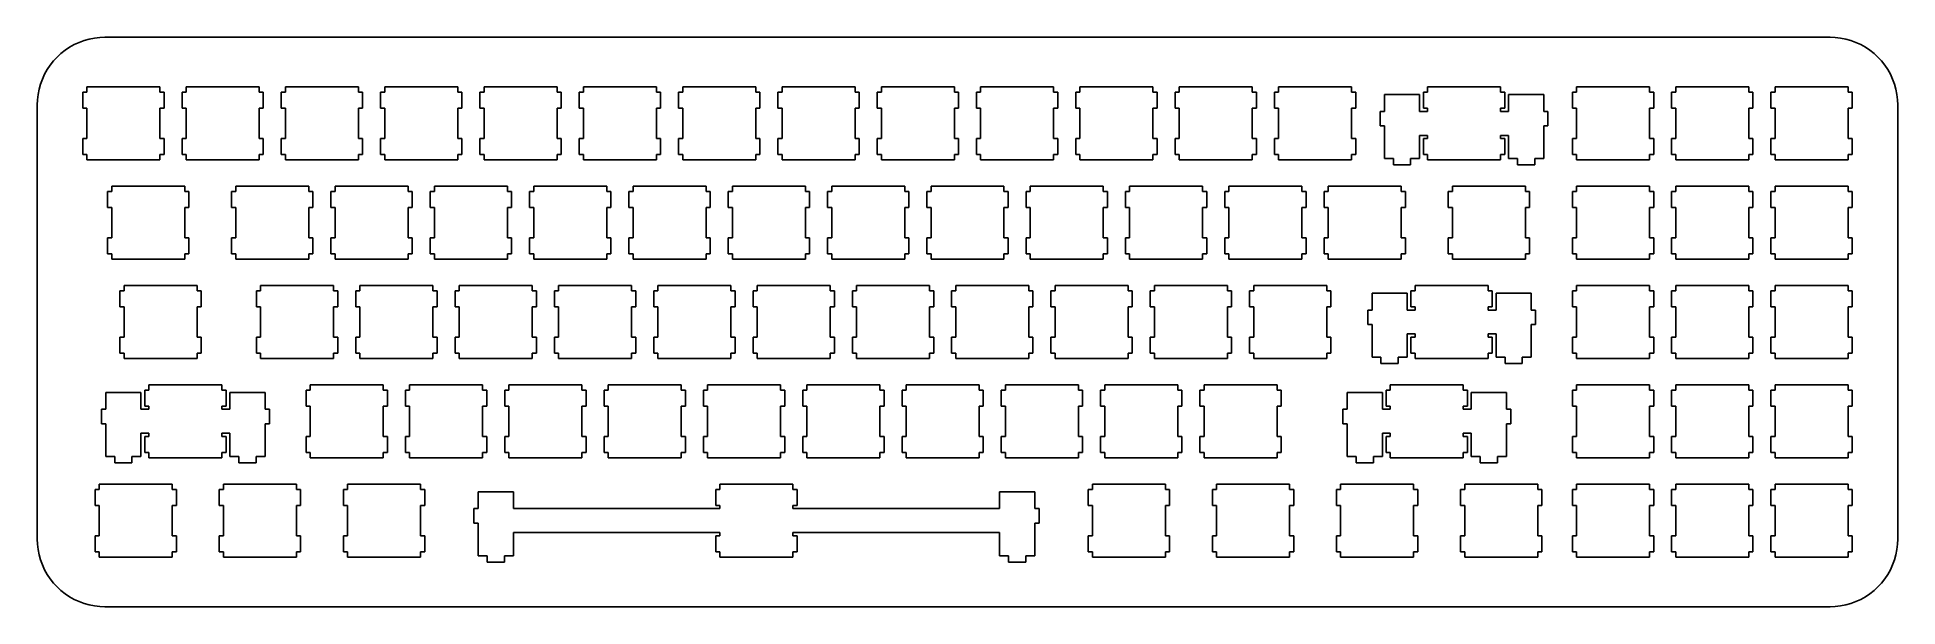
# Model space of a CAD drawing. Extents: x 0 to 357, y 0 to 110.
import ezdxf

# ---------------------------------------------------------------- set-up
doc = ezdxf.new("R2010")
doc.units = 0
doc.layers.get('0').update_dxf_attribs({"linetype": 'CONTINUOUS'})

msp = doc.modelspace()

# ---------------------------------------------------------------- linework, layer by layer
at = {"color": 0}
for p, q in [((4.65226, 106.504), (5.45289, 107.137)), ((5.45289, 107.137), (6.30315, 107.703)), ((6.30315, 107.703), (7.19335, 108.202)), ((7.19335, 108.202), (8.12077, 108.629)), ((8.12077, 108.629), (9.07715, 108.982)), ((9.07715, 108.982), (10.061, 109.259)), ((10.061, 109.259), (11.0615, 109.459)), ((11.0615, 109.459), (12.0758, 109.579)), ((12.0758, 109.579), (13.0955, 109.619)), ((13.0955, 109.619), (343.997, 109.619)), ((343.997, 109.619), (345.015, 109.579)), ((345.015, 109.579), (346.029, 109.459)), ((346.029, 109.459), (347.03, 109.259)), ((347.03, 109.259), (348.014, 108.982)), ((348.014, 108.982), (348.97, 108.629)), ((348.97, 108.629), (349.898, 108.202)), ((349.898, 108.202), (350.788, 107.703)), ((350.788, 107.703), (351.638, 107.137)), ((351.638, 107.137), (352.439, 106.504)), ((2.01056, 103.411), (2.57693, 104.261)), ((2.57693, 104.261), (3.20945, 105.062)), ((3.20945, 105.062), (3.9026, 105.811)), ((3.9026, 105.811), (4.65226, 106.504)), ((352.439, 106.504), (353.187, 105.811)), ((353.187, 105.811), (353.882, 105.062)), ((353.882, 105.062), (354.513, 104.261)), ((354.513, 104.261), (355.081, 103.411)), ((0.45475, 99.6527), (0.73174, 100.637)), ((0.73174, 100.637), (1.08452, 101.593)), ((1.08452, 101.593), (1.51171, 102.52)), ((1.51171, 102.52), (2.01056, 103.411)), ((9.62007, 100.094), (9.62007, 99.0946)), ((23.6209, 100.094), (9.62007, 100.094)), ((23.6209, 99.0946), (23.6209, 100.094)), ((28.6701, 100.094), (28.6701, 99.0946)), ((42.6709, 100.094), (28.6701, 100.094)), ((42.6709, 99.0946), (42.6709, 100.094)), ((47.7203, 100.094), (47.7203, 99.0946)), ((61.7209, 100.094), (47.7203, 100.094)), ((61.7209, 99.0946), (61.7209, 100.094)), ((66.7703, 100.094), (66.7703, 99.0946)), ((80.7709, 100.094), (66.7703, 100.094)), ((80.7709, 99.0946), (80.7709, 100.094)), ((85.8203, 100.094), (85.8203, 99.0946)), ((99.8209, 100.094), (85.8203, 100.094)), ((99.8209, 99.0946), (99.8209, 100.094)), ((104.87, 100.094), (104.87, 99.0946)), ((118.87, 100.094), (104.87, 100.094)), ((118.87, 99.0946), (118.87, 100.094)), ((123.92, 100.094), (123.92, 99.0946)), ((137.921, 100.094), (123.92, 100.094)), ((137.921, 99.0946), (137.921, 100.094)), ((142.97, 100.094), (142.97, 99.0946)), ((156.971, 100.094), (142.97, 100.094)), ((156.971, 99.0946), (156.971, 100.094)), ((162.02, 100.094), (162.02, 99.0946)), ((176.021, 100.094), (162.02, 100.094)), ((176.021, 99.0946), (176.021, 100.094)), ((181.07, 100.094), (181.07, 99.0946)), ((195.071, 100.094), (181.07, 100.094)), ((195.071, 99.0946), (195.071, 100.094)), ((200.12, 100.094), (200.12, 99.0946)), ((214.121, 100.094), (200.12, 100.094)), ((214.121, 99.0946), (214.121, 100.094)), ((219.17, 100.094), (219.17, 99.0946)), ((233.171, 100.094), (219.17, 100.094)), ((233.171, 99.0946), (233.171, 100.094)), ((238.22, 100.094), (238.22, 99.0946)), ((252.221, 100.094), (238.22, 100.094)), ((252.221, 99.0946), (252.221, 100.094)), ((266.795, 100.094), (266.795, 99.0946)), ((280.796, 100.094), (266.795, 100.094)), ((280.796, 99.0946), (280.796, 100.094)), ((295.37, 100.094), (295.37, 99.0946)), ((309.371, 100.094), (295.37, 100.094)), ((309.371, 99.0946), (309.371, 100.094)), ((314.42, 100.094), (314.42, 99.0946)), ((328.421, 100.094), (314.42, 100.094)), ((328.421, 99.0946), (328.421, 100.094)), ((333.47, 100.094), (333.47, 99.0946)), ((347.471, 100.094), (333.47, 100.094)), ((347.471, 99.0946), (347.471, 100.094)), ((355.081, 103.411), (355.579, 102.52)), ((355.579, 102.52), (356.006, 101.593)), ((356.006, 101.593), (356.358, 100.637)), ((356.358, 100.637), (356.637, 99.6527)), ((0.09508, 96.6184), (0.13505, 97.6383)), ((0.09508, 13.3683), (0.09508, 96.6184)), ((0.13505, 97.6383), (0.25494, 98.6525)), ((0.25494, 98.6525), (0.45475, 99.6527)), ((9.62007, 99.0946), (8.81944, 99.0946)), ((8.81944, 99.0946), (8.81944, 95.9926)), ((24.4202, 99.0946), (23.6209, 99.0946)), ((24.4202, 95.9926), (24.4202, 99.0946)), ((28.6701, 99.0946), (27.8708, 99.0946)), ((27.8708, 99.0946), (27.8708, 95.9926)), ((43.4703, 99.0946), (42.6709, 99.0946)), ((43.4703, 95.9926), (43.4703, 99.0946)), ((47.7203, 99.0946), (46.9209, 99.0946)), ((46.9209, 99.0946), (46.9209, 95.9926)), ((62.5203, 99.0946), (61.7209, 99.0946)), ((62.5203, 95.9926), (62.5203, 99.0946)), ((66.7703, 99.0946), (65.9709, 99.0946)), ((65.9709, 99.0946), (65.9709, 95.9926)), ((81.5703, 99.0946), (80.7709, 99.0946)), ((81.5703, 95.9926), (81.5703, 99.0946)), ((85.8203, 99.0946), (85.0209, 99.0946)), ((85.0209, 99.0946), (85.0209, 95.9926)), ((100.619, 99.0946), (99.8209, 99.0946)), ((100.619, 95.9926), (100.619, 99.0946)), ((104.87, 99.0946), (104.071, 99.0946)), ((104.071, 99.0946), (104.071, 95.9926)), ((119.669, 99.0946), (118.87, 99.0946)), ((119.669, 95.9926), (119.669, 99.0946)), ((123.92, 99.0946), (123.119, 99.0946)), ((123.119, 99.0946), (123.119, 95.9926)), ((138.72, 99.0946), (137.921, 99.0946)), ((138.72, 95.9926), (138.72, 99.0946)), ((142.97, 99.0946), (142.171, 99.0946)), ((142.171, 99.0946), (142.171, 95.9926)), ((157.77, 99.0946), (156.971, 99.0946)), ((157.77, 95.9926), (157.77, 99.0946)), ((162.02, 99.0946), (161.221, 99.0946)), ((161.221, 99.0946), (161.221, 95.9926)), ((176.82, 99.0946), (176.021, 99.0946)), ((176.82, 95.9926), (176.82, 99.0946)), ((181.07, 99.0946), (180.271, 99.0946)), ((180.271, 99.0946), (180.271, 95.9926)), ((195.87, 99.0946), (195.071, 99.0946)), ((195.87, 95.9926), (195.87, 99.0946)), ((200.12, 99.0946), (199.321, 99.0946)), ((199.321, 99.0946), (199.321, 95.9926)), ((214.92, 99.0946), (214.121, 99.0946)), ((214.92, 95.9926), (214.92, 99.0946)), ((219.17, 99.0946), (218.371, 99.0946)), ((218.371, 99.0946), (218.371, 95.9926)), ((233.97, 99.0946), (233.171, 99.0946)), ((233.97, 95.9926), (233.97, 99.0946)), ((238.22, 99.0946), (237.421, 99.0946)), ((237.421, 99.0946), (237.421, 95.9926)), ((253.02, 99.0946), (252.221, 99.0946)), ((253.02, 95.9926), (253.02, 99.0946)), ((265.271, 98.6247), (258.52, 98.6247)), ((258.52, 98.6247), (258.52, 95.3946)), ((265.271, 95.3946), (265.271, 98.6247)), ((266.795, 99.0946), (265.996, 99.0946)), ((265.996, 99.0946), (265.996, 95.9926)), ((281.595, 99.0946), (280.796, 99.0946)), ((281.595, 95.9926), (281.595, 99.0946)), ((289.071, 98.6247), (282.32, 98.6247)), ((282.32, 98.6247), (282.32, 95.3946)), ((289.071, 95.3946), (289.071, 98.6247)), ((295.37, 99.0946), (294.571, 99.0946)), ((294.571, 99.0946), (294.571, 95.9926)), ((310.17, 99.0946), (309.371, 99.0946)), ((310.17, 95.9926), (310.17, 99.0946)), ((314.42, 99.0946), (313.621, 99.0946)), ((313.621, 99.0946), (313.621, 95.9926)), ((329.22, 99.0946), (328.421, 99.0946)), ((329.22, 95.9926), (329.22, 99.0946)), ((333.47, 99.0946), (332.671, 99.0946)), ((332.671, 99.0946), (332.671, 95.9926)), ((348.27, 99.0946), (347.471, 99.0946)), ((348.27, 95.9926), (348.27, 99.0946)), ((356.637, 99.6527), (356.835, 98.6525)), ((356.835, 98.6525), (356.955, 97.6383)), ((356.955, 97.6383), (356.997, 96.6184)), ((356.997, 96.6184), (356.997, 13.3683)), ((8.81944, 95.9926), (9.62007, 95.9926)), ((9.62007, 95.9926), (9.62007, 90.194)), ((23.6209, 90.194), (23.6209, 95.9926)), ((23.6209, 95.9926), (24.4202, 95.9926)), ((27.8708, 95.9926), (28.6701, 95.9926)), ((28.6701, 95.9926), (28.6701, 90.194)), ((42.6709, 90.194), (42.6709, 95.9926)), ((42.6709, 95.9926), (43.4703, 95.9926)), ((46.9209, 95.9926), (47.7203, 95.9926)), ((47.7203, 95.9926), (47.7203, 90.194)), ((61.7209, 90.194), (61.7209, 95.9926)), ((61.7209, 95.9926), (62.5203, 95.9926)), ((65.9709, 95.9926), (66.7703, 95.9926)), ((66.7703, 95.9926), (66.7703, 90.194)), ((80.7709, 90.194), (80.7709, 95.9926)), ((80.7709, 95.9926), (81.5703, 95.9926)), ((85.0209, 95.9926), (85.8203, 95.9926)), ((85.8203, 95.9926), (85.8203, 90.194)), ((99.8209, 90.194), (99.8209, 95.9926)), ((99.8209, 95.9926), (100.619, 95.9926)), ((104.071, 95.9926), (104.87, 95.9926)), ((104.87, 95.9926), (104.87, 90.194)), ((118.87, 90.194), (118.87, 95.9926)), ((118.87, 95.9926), (119.669, 95.9926)), ((123.119, 95.9926), (123.92, 95.9926)), ((123.92, 95.9926), (123.92, 90.194)), ((137.921, 90.194), (137.921, 95.9926)), ((137.921, 95.9926), (138.72, 95.9926)), ((142.171, 95.9926), (142.97, 95.9926)), ((142.97, 95.9926), (142.97, 90.194)), ((156.971, 90.194), (156.971, 95.9926)), ((156.971, 95.9926), (157.77, 95.9926)), ((161.221, 95.9926), (162.02, 95.9926)), ((162.02, 95.9926), (162.02, 90.194)), ((176.021, 90.194), (176.021, 95.9926)), ((176.021, 95.9926), (176.82, 95.9926)), ((180.271, 95.9926), (181.07, 95.9926)), ((181.07, 95.9926), (181.07, 90.194)), ((195.071, 90.194), (195.071, 95.9926)), ((195.071, 95.9926), (195.87, 95.9926)), ((199.321, 95.9926), (200.12, 95.9926)), ((200.12, 95.9926), (200.12, 90.194)), ((214.121, 90.194), (214.121, 95.9926)), ((214.121, 95.9926), (214.92, 95.9926)), ((218.371, 95.9926), (219.17, 95.9926)), ((219.17, 95.9926), (219.17, 90.194)), ((233.171, 90.194), (233.171, 95.9926)), ((233.171, 95.9926), (233.97, 95.9926)), ((237.421, 95.9926), (238.22, 95.9926)), ((238.22, 95.9926), (238.22, 90.194)), ((252.221, 90.194), (252.221, 95.9926)), ((252.221, 95.9926), (253.02, 95.9926)), ((258.52, 95.3946), (257.696, 95.3946)), ((257.696, 95.3946), (257.696, 92.5932)), ((266.795, 95.3946), (265.271, 95.3946)), ((265.996, 95.9926), (266.795, 95.9926)), ((266.795, 95.9926), (266.795, 95.3946)), ((280.796, 95.3946), (280.796, 95.9926)), ((280.796, 95.9926), (281.595, 95.9926)), ((282.32, 95.3946), (280.796, 95.3946)), ((289.895, 95.3946), (289.071, 95.3946)), ((289.895, 92.5932), (289.895, 95.3946)), ((294.571, 95.9926), (295.37, 95.9926)), ((295.37, 95.9926), (295.37, 90.194)), ((309.371, 90.194), (309.371, 95.9926)), ((309.371, 95.9926), (310.17, 95.9926)), ((313.621, 95.9926), (314.42, 95.9926)), ((314.42, 95.9926), (314.42, 90.194)), ((328.421, 90.194), (328.421, 95.9926)), ((328.421, 95.9926), (329.22, 95.9926)), ((332.671, 95.9926), (333.47, 95.9926)), ((333.47, 95.9926), (333.47, 90.194)), ((347.471, 90.194), (347.471, 95.9926)), ((347.471, 95.9926), (348.27, 95.9926)), ((9.62007, 90.194), (8.81944, 90.194)), ((8.81944, 90.194), (8.81944, 87.0934)), ((24.4202, 90.194), (23.6209, 90.194)), ((24.4202, 87.0934), (24.4202, 90.194)), ((28.6701, 90.194), (27.8708, 90.194)), ((27.8708, 90.194), (27.8708, 87.0934)), ((43.4703, 90.194), (42.6709, 90.194)), ((43.4703, 87.0934), (43.4703, 90.194)), ((47.7203, 90.194), (46.9209, 90.194)), ((46.9209, 90.194), (46.9209, 87.0934)), ((62.5203, 90.194), (61.7209, 90.194)), ((62.5203, 87.0934), (62.5203, 90.194)), ((66.7703, 90.194), (65.9709, 90.194)), ((65.9709, 90.194), (65.9709, 87.0934)), ((81.5703, 90.194), (80.7709, 90.194)), ((81.5703, 87.0934), (81.5703, 90.194)), ((85.8203, 90.194), (85.0209, 90.194)), ((85.0209, 90.194), (85.0209, 87.0934)), ((100.619, 90.194), (99.8209, 90.194)), ((100.619, 87.0934), (100.619, 90.194)), ((104.87, 90.194), (104.071, 90.194)), ((104.071, 90.194), (104.071, 87.0934)), ((119.669, 90.194), (118.87, 90.194)), ((119.669, 87.0934), (119.669, 90.194)), ((123.92, 90.194), (123.119, 90.194)), ((123.119, 90.194), (123.119, 87.0934)), ((138.72, 90.194), (137.921, 90.194)), ((138.72, 87.0934), (138.72, 90.194)), ((142.97, 90.194), (142.171, 90.194)), ((142.171, 90.194), (142.171, 87.0934)), ((157.77, 90.194), (156.971, 90.194)), ((157.77, 87.0934), (157.77, 90.194)), ((162.02, 90.194), (161.221, 90.194)), ((161.221, 90.194), (161.221, 87.0934)), ((176.82, 90.194), (176.021, 90.194)), ((176.82, 87.0934), (176.82, 90.194)), ((181.07, 90.194), (180.271, 90.194)), ((180.271, 90.194), (180.271, 87.0934)), ((195.87, 90.194), (195.071, 90.194)), ((195.87, 87.0934), (195.87, 90.194)), ((200.12, 90.194), (199.321, 90.194)), ((199.321, 90.194), (199.321, 87.0934)), ((214.92, 90.194), (214.121, 90.194)), ((214.92, 87.0934), (214.92, 90.194)), ((219.17, 90.194), (218.371, 90.194)), ((218.371, 90.194), (218.371, 87.0934)), ((233.97, 90.194), (233.171, 90.194)), ((233.97, 87.0934), (233.97, 90.194)), ((238.22, 90.194), (237.421, 90.194)), ((237.421, 90.194), (237.421, 87.0934)), ((253.02, 90.194), (252.221, 90.194)), ((253.02, 87.0934), (253.02, 90.194)), ((257.696, 92.5932), (258.52, 92.5932)), ((258.52, 92.5932), (258.52, 86.3244)), ((265.271, 86.3244), (265.271, 90.7934)), ((265.271, 90.7934), (266.795, 90.7934)), ((266.795, 90.194), (265.996, 90.194)), ((265.996, 90.194), (265.996, 87.0934)), ((266.795, 90.7934), (266.795, 90.194)), ((280.796, 90.194), (280.796, 90.7934)), ((280.796, 90.7934), (282.32, 90.7934)), ((281.595, 90.194), (280.796, 90.194)), ((281.595, 87.0934), (281.595, 90.194)), ((282.32, 90.7934), (282.32, 86.3244)), ((289.071, 86.3244), (289.071, 92.5932)), ((289.071, 92.5932), (289.895, 92.5932)), ((295.37, 90.194), (294.571, 90.194)), ((294.571, 90.194), (294.571, 87.0934)), ((310.17, 90.194), (309.371, 90.194)), ((310.17, 87.0934), (310.17, 90.194)), ((314.42, 90.194), (313.621, 90.194)), ((313.621, 90.194), (313.621, 87.0934)), ((329.22, 90.194), (328.421, 90.194)), ((329.22, 87.0934), (329.22, 90.194)), ((333.47, 90.194), (332.671, 90.194)), ((332.671, 90.194), (332.671, 87.0934)), ((348.27, 90.194), (347.471, 90.194)), ((348.27, 87.0934), (348.27, 90.194)), ((8.81944, 87.0934), (9.62007, 87.0934)), ((9.62007, 87.0934), (9.62007, 86.0929)), ((9.62007, 86.0929), (23.6209, 86.0929)), ((23.6209, 86.0929), (23.6209, 87.0934)), ((23.6209, 87.0934), (24.4202, 87.0934)), ((27.8708, 87.0934), (28.6701, 87.0934)), ((28.6701, 87.0934), (28.6701, 86.0929)), ((28.6701, 86.0929), (42.6709, 86.0929)), ((42.6709, 86.0929), (42.6709, 87.0934)), ((42.6709, 87.0934), (43.4703, 87.0934)), ((46.9209, 87.0934), (47.7203, 87.0934)), ((47.7203, 87.0934), (47.7203, 86.0929)), ((47.7203, 86.0929), (61.7209, 86.0929)), ((61.7209, 86.0929), (61.7209, 87.0934)), ((61.7209, 87.0934), (62.5203, 87.0934)), ((65.9709, 87.0934), (66.7703, 87.0934)), ((66.7703, 87.0934), (66.7703, 86.0929)), ((66.7703, 86.0929), (80.7709, 86.0929)), ((80.7709, 86.0929), (80.7709, 87.0934)), ((80.7709, 87.0934), (81.5703, 87.0934)), ((85.0209, 87.0934), (85.8203, 87.0934)), ((85.8203, 87.0934), (85.8203, 86.0929)), ((85.8203, 86.0929), (99.8209, 86.0929)), ((99.8209, 86.0929), (99.8209, 87.0934)), ((99.8209, 87.0934), (100.619, 87.0934)), ((104.071, 87.0934), (104.87, 87.0934)), ((104.87, 87.0934), (104.87, 86.0929)), ((104.87, 86.0929), (118.87, 86.0929)), ((118.87, 86.0929), (118.87, 87.0934)), ((118.87, 87.0934), (119.669, 87.0934)), ((123.119, 87.0934), (123.92, 87.0934)), ((123.92, 87.0934), (123.92, 86.0929)), ((123.92, 86.0929), (137.921, 86.0929)), ((137.921, 86.0929), (137.921, 87.0934)), ((137.921, 87.0934), (138.72, 87.0934)), ((142.171, 87.0934), (142.97, 87.0934)), ((142.97, 87.0934), (142.97, 86.0929)), ((142.97, 86.0929), (156.971, 86.0929)), ((156.971, 86.0929), (156.971, 87.0934)), ((156.971, 87.0934), (157.77, 87.0934)), ((161.221, 87.0934), (162.02, 87.0934)), ((162.02, 87.0934), (162.02, 86.0929)), ((162.02, 86.0929), (176.021, 86.0929)), ((176.021, 86.0929), (176.021, 87.0934)), ((176.021, 87.0934), (176.82, 87.0934)), ((180.271, 87.0934), (181.07, 87.0934)), ((181.07, 87.0934), (181.07, 86.0929)), ((181.07, 86.0929), (195.071, 86.0929)), ((195.071, 86.0929), (195.071, 87.0934)), ((195.071, 87.0934), (195.87, 87.0934)), ((199.321, 87.0934), (200.12, 87.0934)), ((200.12, 87.0934), (200.12, 86.0929)), ((200.12, 86.0929), (214.121, 86.0929)), ((214.121, 86.0929), (214.121, 87.0934)), ((214.121, 87.0934), (214.92, 87.0934)), ((218.371, 87.0934), (219.17, 87.0934)), ((219.17, 87.0934), (219.17, 86.0929)), ((219.17, 86.0929), (233.171, 86.0929)), ((233.171, 86.0929), (233.171, 87.0934)), ((233.171, 87.0934), (233.97, 87.0934)), ((237.421, 87.0934), (238.22, 87.0934)), ((238.22, 87.0934), (238.22, 86.0929)), ((238.22, 86.0929), (252.221, 86.0929)), ((252.221, 86.0929), (252.221, 87.0934)), ((252.221, 87.0934), (253.02, 87.0934)), ((258.52, 86.3244), (260.245, 86.3244)), ((260.245, 86.3244), (260.245, 85.1242)), ((263.546, 85.1242), (263.546, 86.3244)), ((263.546, 86.3244), (265.271, 86.3244)), ((265.996, 87.0934), (266.795, 87.0934)), ((266.795, 87.0934), (266.795, 86.0929)), ((266.795, 86.0929), (280.796, 86.0929)), ((280.796, 86.0929), (280.796, 87.0934)), ((280.796, 87.0934), (281.595, 87.0934)), ((282.32, 86.3244), (284.045, 86.3244)), ((284.045, 86.3244), (284.045, 85.1242)), ((287.346, 85.1242), (287.346, 86.3244)), ((287.346, 86.3244), (289.071, 86.3244)), ((294.571, 87.0934), (295.37, 87.0934)), ((295.37, 87.0934), (295.37, 86.0929)), ((295.37, 86.0929), (309.371, 86.0929)), ((309.371, 86.0929), (309.371, 87.0934)), ((309.371, 87.0934), (310.17, 87.0934)), ((313.621, 87.0934), (314.42, 87.0934)), ((314.42, 87.0934), (314.42, 86.0929)), ((314.42, 86.0929), (328.421, 86.0929)), ((328.421, 86.0929), (328.421, 87.0934)), ((328.421, 87.0934), (329.22, 87.0934)), ((332.671, 87.0934), (333.47, 87.0934)), ((333.47, 87.0934), (333.47, 86.0929)), ((333.47, 86.0929), (347.471, 86.0929)), ((347.471, 86.0929), (347.471, 87.0934)), ((347.471, 87.0934), (348.27, 87.0934)), ((260.245, 85.1242), (263.546, 85.1242)), ((284.045, 85.1242), (287.346, 85.1242)), ((14.3826, 80.0435), (13.5819, 80.0435)), ((13.5819, 80.0435), (13.5819, 76.9426)), ((14.3826, 81.0436), (14.3826, 80.0435)), ((28.3821, 81.0436), (14.3826, 81.0436)), ((28.3821, 80.0435), (28.3821, 81.0436)), ((29.1827, 80.0435), (28.3821, 80.0435)), ((29.1827, 76.9426), (29.1827, 80.0435)), ((38.1952, 80.0435), (37.3959, 80.0435)), ((37.3959, 80.0435), (37.3959, 76.9426)), ((38.1952, 81.0436), (38.1952, 80.0435)), ((52.1959, 81.0436), (38.1952, 81.0436)), ((52.1959, 80.0435), (52.1959, 81.0436)), ((52.9953, 80.0435), (52.1959, 80.0435)), ((52.9953, 76.9426), (52.9953, 80.0435)), ((57.2453, 80.0435), (56.4459, 80.0435)), ((56.4459, 80.0435), (56.4459, 76.9426)), ((57.2453, 81.0436), (57.2453, 80.0435)), ((71.2459, 81.0436), (57.2453, 81.0436)), ((71.2459, 80.0435), (71.2459, 81.0436)), ((72.0453, 80.0435), (71.2459, 80.0435)), ((72.0453, 76.9426), (72.0453, 80.0435)), ((76.2953, 80.0435), (75.4959, 80.0435)), ((75.4959, 80.0435), (75.4959, 76.9426)), ((76.2953, 81.0436), (76.2953, 80.0435)), ((90.2959, 81.0436), (76.2953, 81.0436)), ((90.2959, 80.0435), (90.2959, 81.0436)), ((91.0953, 80.0435), (90.2959, 80.0435)), ((91.0953, 76.9426), (91.0953, 80.0435)), ((95.3452, 80.0435), (94.5459, 80.0435)), ((94.5459, 80.0435), (94.5459, 76.9426)), ((95.3452, 81.0436), (95.3452, 80.0435)), ((109.346, 81.0436), (95.3452, 81.0436)), ((109.346, 80.0435), (109.346, 81.0436)), ((110.145, 80.0435), (109.346, 80.0435)), ((110.145, 76.9426), (110.145, 80.0435)), ((114.395, 80.0435), (113.596, 80.0435)), ((113.596, 80.0435), (113.596, 76.9426)), ((114.395, 81.0436), (114.395, 80.0435)), ((128.396, 81.0436), (114.395, 81.0436)), ((128.396, 80.0435), (128.396, 81.0436)), ((129.195, 80.0435), (128.396, 80.0435)), ((129.195, 76.9426), (129.195, 80.0435)), ((133.445, 80.0435), (132.644, 80.0435)), ((132.644, 80.0435), (132.644, 76.9426)), ((133.445, 81.0436), (133.445, 80.0435)), ((147.446, 81.0436), (133.445, 81.0436)), ((147.446, 80.0435), (147.446, 81.0436)), ((148.245, 80.0435), (147.446, 80.0435)), ((148.245, 76.9426), (148.245, 80.0435)), ((152.495, 80.0435), (151.696, 80.0435)), ((151.696, 80.0435), (151.696, 76.9426)), ((152.495, 81.0436), (152.495, 80.0435)), ((166.496, 81.0436), (152.495, 81.0436)), ((166.496, 80.0435), (166.496, 81.0436)), ((167.295, 80.0435), (166.496, 80.0435)), ((167.295, 76.9426), (167.295, 80.0435)), ((171.545, 80.0435), (170.746, 80.0435)), ((170.746, 80.0435), (170.746, 76.9426)), ((171.545, 81.0436), (171.545, 80.0435)), ((185.546, 81.0436), (171.545, 81.0436)), ((185.546, 80.0435), (185.546, 81.0436)), ((186.345, 80.0435), (185.546, 80.0435)), ((186.345, 76.9426), (186.345, 80.0435)), ((190.595, 80.0435), (189.796, 80.0435)), ((189.796, 80.0435), (189.796, 76.9426)), ((190.595, 81.0436), (190.595, 80.0435)), ((204.596, 81.0436), (190.595, 81.0436)), ((204.596, 80.0435), (204.596, 81.0436)), ((205.395, 80.0435), (204.596, 80.0435)), ((205.395, 76.9426), (205.395, 80.0435)), ((209.645, 80.0435), (208.846, 80.0435)), ((208.846, 80.0435), (208.846, 76.9426)), ((209.645, 81.0436), (209.645, 80.0435)), ((223.646, 81.0436), (209.645, 81.0436)), ((223.646, 80.0435), (223.646, 81.0436)), ((224.445, 80.0435), (223.646, 80.0435)), ((224.445, 76.9426), (224.445, 80.0435)), ((228.695, 80.0435), (227.896, 80.0435)), ((227.896, 80.0435), (227.896, 76.9426)), ((228.695, 81.0436), (228.695, 80.0435)), ((242.696, 81.0436), (228.695, 81.0436)), ((242.696, 80.0435), (242.696, 81.0436)), ((243.495, 80.0435), (242.696, 80.0435)), ((243.495, 76.9426), (243.495, 80.0435)), ((247.745, 80.0435), (246.946, 80.0435)), ((246.946, 80.0435), (246.946, 76.9426)), ((247.745, 81.0436), (247.745, 80.0435)), ((261.746, 81.0436), (247.745, 81.0436)), ((261.746, 80.0435), (261.746, 81.0436)), ((262.545, 80.0435), (261.746, 80.0435)), ((262.545, 76.9426), (262.545, 80.0435)), ((271.558, 80.0435), (270.757, 80.0435)), ((270.757, 80.0435), (270.757, 76.9426)), ((271.558, 81.0436), (271.558, 80.0435)), ((285.557, 81.0436), (271.558, 81.0436)), ((285.557, 80.0435), (285.557, 81.0436)), ((286.358, 80.0435), (285.557, 80.0435)), ((286.358, 76.9426), (286.358, 80.0435)), ((295.37, 80.0435), (294.571, 80.0435)), ((294.571, 80.0435), (294.571, 76.9426)), ((295.37, 81.0436), (295.37, 80.0435)), ((309.371, 81.0436), (295.37, 81.0436)), ((309.371, 80.0435), (309.371, 81.0436)), ((310.17, 80.0435), (309.371, 80.0435)), ((310.17, 76.9426), (310.17, 80.0435)), ((314.42, 80.0435), (313.621, 80.0435)), ((313.621, 80.0435), (313.621, 76.9426)), ((314.42, 81.0436), (314.42, 80.0435)), ((328.421, 81.0436), (314.42, 81.0436)), ((328.421, 80.0435), (328.421, 81.0436)), ((329.22, 80.0435), (328.421, 80.0435)), ((329.22, 76.9426), (329.22, 80.0435)), ((333.47, 80.0435), (332.671, 80.0435)), ((332.671, 80.0435), (332.671, 76.9426)), ((333.47, 81.0436), (333.47, 80.0435)), ((347.471, 81.0436), (333.47, 81.0436)), ((347.471, 80.0435), (347.471, 81.0436)), ((348.27, 80.0435), (347.471, 80.0435)), ((348.27, 76.9426), (348.27, 80.0435)), ((13.5819, 76.9426), (14.3826, 76.9426)), ((14.3826, 76.9426), (14.3826, 71.144)), ((28.3821, 71.144), (28.3821, 76.9426)), ((28.3821, 76.9426), (29.1827, 76.9426)), ((37.3959, 76.9426), (38.1952, 76.9426)), ((38.1952, 76.9426), (38.1952, 71.144)), ((52.1959, 71.144), (52.1959, 76.9426)), ((52.1959, 76.9426), (52.9953, 76.9426)), ((56.4459, 76.9426), (57.2453, 76.9426)), ((57.2453, 76.9426), (57.2453, 71.144)), ((71.2459, 71.144), (71.2459, 76.9426)), ((71.2459, 76.9426), (72.0453, 76.9426)), ((75.4959, 76.9426), (76.2953, 76.9426)), ((76.2953, 76.9426), (76.2953, 71.144)), ((90.2959, 71.144), (90.2959, 76.9426)), ((90.2959, 76.9426), (91.0953, 76.9426)), ((94.5459, 76.9426), (95.3452, 76.9426)), ((95.3452, 76.9426), (95.3452, 71.144)), ((109.346, 71.144), (109.346, 76.9426)), ((109.346, 76.9426), (110.145, 76.9426)), ((113.596, 76.9426), (114.395, 76.9426)), ((114.395, 76.9426), (114.395, 71.144)), ((128.396, 71.144), (128.396, 76.9426)), ((128.396, 76.9426), (129.195, 76.9426)), ((132.644, 76.9426), (133.445, 76.9426)), ((133.445, 76.9426), (133.445, 71.144)), ((147.446, 71.144), (147.446, 76.9426)), ((147.446, 76.9426), (148.245, 76.9426)), ((151.696, 76.9426), (152.495, 76.9426)), ((152.495, 76.9426), (152.495, 71.144)), ((166.496, 71.144), (166.496, 76.9426)), ((166.496, 76.9426), (167.295, 76.9426)), ((170.746, 76.9426), (171.545, 76.9426)), ((171.545, 76.9426), (171.545, 71.144)), ((185.546, 71.144), (185.546, 76.9426)), ((185.546, 76.9426), (186.345, 76.9426)), ((189.796, 76.9426), (190.595, 76.9426)), ((190.595, 76.9426), (190.595, 71.144)), ((204.596, 71.144), (204.596, 76.9426)), ((204.596, 76.9426), (205.395, 76.9426)), ((208.846, 76.9426), (209.645, 76.9426)), ((209.645, 76.9426), (209.645, 71.144)), ((223.646, 71.144), (223.646, 76.9426)), ((223.646, 76.9426), (224.445, 76.9426)), ((227.896, 76.9426), (228.695, 76.9426)), ((228.695, 76.9426), (228.695, 71.144)), ((242.696, 71.144), (242.696, 76.9426)), ((242.696, 76.9426), (243.495, 76.9426)), ((246.946, 76.9426), (247.745, 76.9426)), ((247.745, 76.9426), (247.745, 71.144)), ((261.746, 71.144), (261.746, 76.9426)), ((261.746, 76.9426), (262.545, 76.9426)), ((270.757, 76.9426), (271.558, 76.9426)), ((271.558, 76.9426), (271.558, 71.144)), ((285.557, 71.144), (285.557, 76.9426)), ((285.557, 76.9426), (286.358, 76.9426)), ((294.571, 76.9426), (295.37, 76.9426)), ((295.37, 76.9426), (295.37, 71.144)), ((309.371, 71.144), (309.371, 76.9426)), ((309.371, 76.9426), (310.17, 76.9426)), ((313.621, 76.9426), (314.42, 76.9426)), ((314.42, 76.9426), (314.42, 71.144)), ((328.421, 71.144), (328.421, 76.9426)), ((328.421, 76.9426), (329.22, 76.9426)), ((332.671, 76.9426), (333.47, 76.9426)), ((333.47, 76.9426), (333.47, 71.144)), ((347.471, 71.144), (347.471, 76.9426)), ((347.471, 76.9426), (348.27, 76.9426)), ((14.3826, 71.144), (13.5819, 71.144)), ((13.5819, 71.144), (13.5819, 68.0434)), ((13.5819, 68.0434), (14.3826, 68.0434)), ((14.3826, 68.0434), (14.3826, 67.0429)), ((29.1827, 71.144), (28.3821, 71.144)), ((28.3821, 67.0429), (28.3821, 68.0434)), ((28.3821, 68.0434), (29.1827, 68.0434)), ((29.1827, 68.0434), (29.1827, 71.144)), ((38.1952, 71.144), (37.3959, 71.144)), ((37.3959, 71.144), (37.3959, 68.0434)), ((37.3959, 68.0434), (38.1952, 68.0434)), ((38.1952, 68.0434), (38.1952, 67.0429)), ((52.9953, 71.144), (52.1959, 71.144)), ((52.1959, 67.0429), (52.1959, 68.0434)), ((52.1959, 68.0434), (52.9953, 68.0434)), ((52.9953, 68.0434), (52.9953, 71.144)), ((57.2453, 71.144), (56.4459, 71.144)), ((56.4459, 71.144), (56.4459, 68.0434)), ((56.4459, 68.0434), (57.2453, 68.0434)), ((57.2453, 68.0434), (57.2453, 67.0429)), ((72.0453, 71.144), (71.2459, 71.144)), ((71.2459, 67.0429), (71.2459, 68.0434)), ((71.2459, 68.0434), (72.0453, 68.0434)), ((72.0453, 68.0434), (72.0453, 71.144)), ((76.2953, 71.144), (75.4959, 71.144)), ((75.4959, 71.144), (75.4959, 68.0434)), ((75.4959, 68.0434), (76.2953, 68.0434)), ((76.2953, 68.0434), (76.2953, 67.0429)), ((91.0953, 71.144), (90.2959, 71.144)), ((90.2959, 67.0429), (90.2959, 68.0434)), ((90.2959, 68.0434), (91.0953, 68.0434)), ((91.0953, 68.0434), (91.0953, 71.144)), ((95.3452, 71.144), (94.5459, 71.144)), ((94.5459, 71.144), (94.5459, 68.0434)), ((94.5459, 68.0434), (95.3452, 68.0434)), ((95.3452, 68.0434), (95.3452, 67.0429)), ((110.145, 71.144), (109.346, 71.144)), ((109.346, 67.0429), (109.346, 68.0434)), ((109.346, 68.0434), (110.145, 68.0434)), ((110.145, 68.0434), (110.145, 71.144)), ((114.395, 71.144), (113.596, 71.144)), ((113.596, 71.144), (113.596, 68.0434)), ((113.596, 68.0434), (114.395, 68.0434)), ((114.395, 68.0434), (114.395, 67.0429)), ((129.195, 71.144), (128.396, 71.144)), ((128.396, 67.0429), (128.396, 68.0434)), ((128.396, 68.0434), (129.195, 68.0434)), ((129.195, 68.0434), (129.195, 71.144)), ((133.445, 71.144), (132.644, 71.144)), ((132.644, 71.144), (132.644, 68.0434)), ((132.644, 68.0434), (133.445, 68.0434)), ((133.445, 68.0434), (133.445, 67.0429)), ((148.245, 71.144), (147.446, 71.144)), ((147.446, 67.0429), (147.446, 68.0434)), ((147.446, 68.0434), (148.245, 68.0434)), ((148.245, 68.0434), (148.245, 71.144)), ((152.495, 71.144), (151.696, 71.144)), ((151.696, 71.144), (151.696, 68.0434)), ((151.696, 68.0434), (152.495, 68.0434)), ((152.495, 68.0434), (152.495, 67.0429)), ((167.295, 71.144), (166.496, 71.144)), ((166.496, 67.0429), (166.496, 68.0434)), ((166.496, 68.0434), (167.295, 68.0434)), ((167.295, 68.0434), (167.295, 71.144)), ((171.545, 71.144), (170.746, 71.144)), ((170.746, 71.144), (170.746, 68.0434)), ((170.746, 68.0434), (171.545, 68.0434)), ((171.545, 68.0434), (171.545, 67.0429)), ((186.345, 71.144), (185.546, 71.144)), ((185.546, 67.0429), (185.546, 68.0434)), ((185.546, 68.0434), (186.345, 68.0434)), ((186.345, 68.0434), (186.345, 71.144)), ((190.595, 71.144), (189.796, 71.144)), ((189.796, 71.144), (189.796, 68.0434)), ((189.796, 68.0434), (190.595, 68.0434)), ((190.595, 68.0434), (190.595, 67.0429)), ((205.395, 71.144), (204.596, 71.144)), ((204.596, 67.0429), (204.596, 68.0434)), ((204.596, 68.0434), (205.395, 68.0434)), ((205.395, 68.0434), (205.395, 71.144)), ((209.645, 71.144), (208.846, 71.144)), ((208.846, 71.144), (208.846, 68.0434)), ((208.846, 68.0434), (209.645, 68.0434)), ((209.645, 68.0434), (209.645, 67.0429)), ((224.445, 71.144), (223.646, 71.144)), ((223.646, 67.0429), (223.646, 68.0434)), ((223.646, 68.0434), (224.445, 68.0434)), ((224.445, 68.0434), (224.445, 71.144)), ((228.695, 71.144), (227.896, 71.144)), ((227.896, 71.144), (227.896, 68.0434)), ((227.896, 68.0434), (228.695, 68.0434)), ((228.695, 68.0434), (228.695, 67.0429)), ((243.495, 71.144), (242.696, 71.144)), ((242.696, 67.0429), (242.696, 68.0434)), ((242.696, 68.0434), (243.495, 68.0434)), ((243.495, 68.0434), (243.495, 71.144)), ((247.745, 71.144), (246.946, 71.144)), ((246.946, 71.144), (246.946, 68.0434)), ((246.946, 68.0434), (247.745, 68.0434)), ((247.745, 68.0434), (247.745, 67.0429)), ((262.545, 71.144), (261.746, 71.144)), ((261.746, 67.0429), (261.746, 68.0434)), ((261.746, 68.0434), (262.545, 68.0434)), ((262.545, 68.0434), (262.545, 71.144)), ((271.558, 71.144), (270.757, 71.144)), ((270.757, 71.144), (270.757, 68.0434)), ((270.757, 68.0434), (271.558, 68.0434)), ((271.558, 68.0434), (271.558, 67.0429)), ((286.358, 71.144), (285.557, 71.144)), ((285.557, 67.0429), (285.557, 68.0434)), ((285.557, 68.0434), (286.358, 68.0434)), ((286.358, 68.0434), (286.358, 71.144)), ((295.37, 71.144), (294.571, 71.144)), ((294.571, 71.144), (294.571, 68.0434)), ((294.571, 68.0434), (295.37, 68.0434)), ((295.37, 68.0434), (295.37, 67.0429)), ((310.17, 71.144), (309.371, 71.144)), ((309.371, 67.0429), (309.371, 68.0434)), ((309.371, 68.0434), (310.17, 68.0434)), ((310.17, 68.0434), (310.17, 71.144)), ((314.42, 71.144), (313.621, 71.144)), ((313.621, 71.144), (313.621, 68.0434)), ((313.621, 68.0434), (314.42, 68.0434)), ((314.42, 68.0434), (314.42, 67.0429)), ((329.22, 71.144), (328.421, 71.144)), ((328.421, 67.0429), (328.421, 68.0434)), ((328.421, 68.0434), (329.22, 68.0434)), ((329.22, 68.0434), (329.22, 71.144)), ((333.47, 71.144), (332.671, 71.144)), ((332.671, 71.144), (332.671, 68.0434)), ((332.671, 68.0434), (333.47, 68.0434)), ((333.47, 68.0434), (333.47, 67.0429)), ((348.27, 71.144), (347.471, 71.144)), ((347.471, 67.0429), (347.471, 68.0434)), ((347.471, 68.0434), (348.27, 68.0434)), ((348.27, 68.0434), (348.27, 71.144)), ((14.3826, 67.0429), (28.3821, 67.0429)), ((38.1952, 67.0429), (52.1959, 67.0429)), ((57.2453, 67.0429), (71.2459, 67.0429)), ((76.2953, 67.0429), (90.2959, 67.0429)), ((95.3452, 67.0429), (109.346, 67.0429)), ((114.395, 67.0429), (128.396, 67.0429)), ((133.445, 67.0429), (147.446, 67.0429)), ((152.495, 67.0429), (166.496, 67.0429)), ((171.545, 67.0429), (185.546, 67.0429)), ((190.595, 67.0429), (204.596, 67.0429)), ((209.645, 67.0429), (223.646, 67.0429)), ((228.695, 67.0429), (242.696, 67.0429)), ((247.745, 67.0429), (261.746, 67.0429)), ((271.558, 67.0429), (285.557, 67.0429)), ((295.37, 67.0429), (309.371, 67.0429)), ((314.42, 67.0429), (328.421, 67.0429)), ((333.47, 67.0429), (347.471, 67.0429)), ((16.7638, 60.9935), (15.9632, 60.9935)), ((15.9632, 60.9935), (15.9632, 57.8926)), ((16.7638, 61.9936), (16.7638, 60.9935)), ((30.7633, 61.9936), (16.7638, 61.9936)), ((30.7633, 60.9935), (30.7633, 61.9936)), ((31.564, 60.9935), (30.7633, 60.9935)), ((31.564, 57.8926), (31.564, 60.9935)), ((42.9577, 60.9935), (42.1569, 60.9935)), ((42.1569, 60.9935), (42.1569, 57.8926)), ((42.9577, 61.9936), (42.9577, 60.9935)), ((56.957, 61.9936), (42.9577, 61.9936)), ((56.957, 60.9935), (56.957, 61.9936)), ((57.7578, 60.9935), (56.957, 60.9935)), ((57.7578, 57.8926), (57.7578, 60.9935)), ((62.0078, 60.9935), (61.2069, 60.9935)), ((61.2069, 60.9935), (61.2069, 57.8926)), ((62.0078, 61.9936), (62.0078, 60.9935)), ((76.007, 61.9936), (62.0078, 61.9936)), ((76.007, 60.9935), (76.007, 61.9936)), ((76.8078, 60.9935), (76.007, 60.9935)), ((76.8078, 57.8926), (76.8078, 60.9935)), ((81.0578, 60.9935), (80.2569, 60.9935)), ((80.2569, 60.9935), (80.2569, 57.8926)), ((81.0578, 61.9936), (81.0578, 60.9935)), ((95.057, 61.9936), (81.0578, 61.9936)), ((95.057, 60.9935), (95.057, 61.9936)), ((95.8578, 60.9935), (95.057, 60.9935)), ((95.8578, 57.8926), (95.8578, 60.9935)), ((100.108, 60.9935), (99.3069, 60.9935)), ((99.3069, 60.9935), (99.3069, 57.8926)), ((100.108, 61.9936), (100.108, 60.9935)), ((114.107, 61.9936), (100.108, 61.9936)), ((114.107, 60.9935), (114.107, 61.9936)), ((114.908, 60.9935), (114.107, 60.9935)), ((114.908, 57.8926), (114.908, 60.9935)), ((119.158, 60.9935), (118.357, 60.9935)), ((118.357, 60.9935), (118.357, 57.8926)), ((119.158, 61.9936), (119.158, 60.9935)), ((133.157, 61.9936), (119.158, 61.9936)), ((133.157, 60.9935), (133.157, 61.9936)), ((133.958, 60.9935), (133.157, 60.9935)), ((133.958, 57.8926), (133.958, 60.9935)), ((138.208, 60.9935), (137.407, 60.9935)), ((137.407, 60.9935), (137.407, 57.8926)), ((138.208, 61.9936), (138.208, 60.9935)), ((152.207, 61.9936), (138.208, 61.9936)), ((152.207, 60.9935), (152.207, 61.9936)), ((153.008, 60.9935), (152.207, 60.9935)), ((153.008, 57.8926), (153.008, 60.9935)), ((157.258, 60.9935), (156.457, 60.9935)), ((156.457, 60.9935), (156.457, 57.8926)), ((157.258, 61.9936), (157.258, 60.9935)), ((171.257, 61.9936), (157.258, 61.9936)), ((171.257, 60.9935), (171.257, 61.9936)), ((172.058, 60.9935), (171.257, 60.9935)), ((172.058, 57.8926), (172.058, 60.9935)), ((176.308, 60.9935), (175.507, 60.9935)), ((175.507, 60.9935), (175.507, 57.8926)), ((176.308, 61.9936), (176.308, 60.9935)), ((190.307, 61.9936), (176.308, 61.9936)), ((190.307, 60.9935), (190.307, 61.9936)), ((191.108, 60.9935), (190.307, 60.9935)), ((191.108, 57.8926), (191.108, 60.9935)), ((195.358, 60.9935), (194.557, 60.9935)), ((194.557, 60.9935), (194.557, 57.8926)), ((195.358, 61.9936), (195.358, 60.9935)), ((209.357, 61.9936), (195.358, 61.9936)), ((209.357, 60.9935), (209.357, 61.9936)), ((210.158, 60.9935), (209.357, 60.9935)), ((210.158, 57.8926), (210.158, 60.9935)), ((214.408, 60.9935), (213.607, 60.9935)), ((213.607, 60.9935), (213.607, 57.8926)), ((214.408, 61.9936), (214.408, 60.9935)), ((228.407, 61.9936), (214.408, 61.9936)), ((228.407, 60.9935), (228.407, 61.9936)), ((229.208, 60.9935), (228.407, 60.9935)), ((229.208, 57.8926), (229.208, 60.9935)), ((233.458, 60.9935), (232.657, 60.9935)), ((232.657, 60.9935), (232.657, 57.8926)), ((233.458, 61.9936), (233.458, 60.9935)), ((247.457, 61.9936), (233.458, 61.9936)), ((247.457, 60.9935), (247.457, 61.9936)), ((248.258, 60.9935), (247.457, 60.9935)), ((248.258, 57.8926), (248.258, 60.9935)), ((264.414, 60.9935), (263.613, 60.9935)), ((263.613, 60.9935), (263.613, 57.8926)), ((264.414, 61.9936), (264.414, 60.9935)), ((278.413, 61.9936), (264.414, 61.9936)), ((278.413, 60.9935), (278.413, 61.9936)), ((279.214, 60.9935), (278.413, 60.9935)), ((279.214, 57.8926), (279.214, 60.9935)), ((295.37, 60.9935), (294.571, 60.9935)), ((294.571, 60.9935), (294.571, 57.8926)), ((295.37, 61.9936), (295.37, 60.9935)), ((309.371, 61.9936), (295.37, 61.9936)), ((309.371, 60.9935), (309.371, 61.9936)), ((310.17, 60.9935), (309.371, 60.9935)), ((310.17, 57.8926), (310.17, 60.9935)), ((314.42, 60.9935), (313.621, 60.9935)), ((313.621, 60.9935), (313.621, 57.8926)), ((314.42, 61.9936), (314.42, 60.9935)), ((328.421, 61.9936), (314.42, 61.9936)), ((328.421, 60.9935), (328.421, 61.9936)), ((329.22, 60.9935), (328.421, 60.9935)), ((329.22, 57.8926), (329.22, 60.9935)), ((333.47, 60.9935), (332.671, 60.9935)), ((332.671, 60.9935), (332.671, 57.8926)), ((333.47, 61.9936), (333.47, 60.9935)), ((347.471, 61.9936), (333.47, 61.9936)), ((347.471, 60.9935), (347.471, 61.9936)), ((348.27, 60.9935), (347.471, 60.9935)), ((348.27, 57.8926), (348.27, 60.9935)), ((15.9632, 57.8926), (16.7638, 57.8926)), ((16.7638, 57.8926), (16.7638, 52.094)), ((30.7633, 52.094), (30.7633, 57.8926)), ((30.7633, 57.8926), (31.564, 57.8926)), ((42.1569, 57.8926), (42.9577, 57.8926)), ((42.9577, 57.8926), (42.9577, 52.094)), ((56.957, 52.094), (56.957, 57.8926)), ((56.957, 57.8926), (57.7578, 57.8926)), ((61.2069, 57.8926), (62.0078, 57.8926)), ((62.0078, 57.8926), (62.0078, 52.094)), ((76.007, 52.094), (76.007, 57.8926)), ((76.007, 57.8926), (76.8078, 57.8926)), ((80.2569, 57.8926), (81.0578, 57.8926)), ((81.0578, 57.8926), (81.0578, 52.094)), ((95.057, 52.094), (95.057, 57.8926)), ((95.057, 57.8926), (95.8578, 57.8926)), ((99.3069, 57.8926), (100.108, 57.8926)), ((100.108, 57.8926), (100.108, 52.094)), ((114.107, 52.094), (114.107, 57.8926)), ((114.107, 57.8926), (114.908, 57.8926)), ((118.357, 57.8926), (119.158, 57.8926)), ((119.158, 57.8926), (119.158, 52.094)), ((133.157, 52.094), (133.157, 57.8926)), ((133.157, 57.8926), (133.958, 57.8926)), ((137.407, 57.8926), (138.208, 57.8926)), ((138.208, 57.8926), (138.208, 52.094)), ((152.207, 52.094), (152.207, 57.8926)), ((152.207, 57.8926), (153.008, 57.8926)), ((156.457, 57.8926), (157.258, 57.8926)), ((157.258, 57.8926), (157.258, 52.094)), ((171.257, 52.094), (171.257, 57.8926)), ((171.257, 57.8926), (172.058, 57.8926)), ((175.507, 57.8926), (176.308, 57.8926)), ((176.308, 57.8926), (176.308, 52.094)), ((190.307, 52.094), (190.307, 57.8926)), ((190.307, 57.8926), (191.108, 57.8926)), ((194.557, 57.8926), (195.358, 57.8926)), ((195.358, 57.8926), (195.358, 52.094)), ((209.357, 52.094), (209.357, 57.8926)), ((209.357, 57.8926), (210.158, 57.8926)), ((213.607, 57.8926), (214.408, 57.8926)), ((214.408, 57.8926), (214.408, 52.094)), ((228.407, 52.094), (228.407, 57.8926)), ((228.407, 57.8926), (229.208, 57.8926)), ((232.657, 57.8926), (233.458, 57.8926)), ((233.458, 57.8926), (233.458, 52.094)), ((247.457, 52.094), (247.457, 57.8926)), ((247.457, 57.8926), (248.258, 57.8926)), ((256.139, 57.2932), (255.313, 57.2932)), ((255.313, 57.2932), (255.313, 54.4932)), ((262.888, 60.5236), (256.139, 60.5236)), ((256.139, 60.5236), (256.139, 57.2932)), ((262.888, 57.2932), (262.888, 60.5236)), ((264.414, 57.2932), (262.888, 57.2932)), ((263.613, 57.8926), (264.414, 57.8926)), ((264.414, 57.8926), (264.414, 57.2932)), ((278.413, 57.2932), (278.413, 57.8926)), ((278.413, 57.8926), (279.214, 57.8926)), ((279.939, 57.2932), (278.413, 57.2932)), ((286.688, 60.5236), (279.939, 60.5236)), ((279.939, 60.5236), (279.939, 57.2932)), ((286.688, 57.2932), (286.688, 60.5236)), ((287.514, 57.2932), (286.688, 57.2932)), ((287.514, 54.4932), (287.514, 57.2932)), ((294.571, 57.8926), (295.37, 57.8926)), ((295.37, 57.8926), (295.37, 52.094)), ((309.371, 52.094), (309.371, 57.8926)), ((309.371, 57.8926), (310.17, 57.8926)), ((313.621, 57.8926), (314.42, 57.8926)), ((314.42, 57.8926), (314.42, 52.094)), ((328.421, 52.094), (328.421, 57.8926)), ((328.421, 57.8926), (329.22, 57.8926)), ((332.671, 57.8926), (333.47, 57.8926)), ((333.47, 57.8926), (333.47, 52.094)), ((347.471, 52.094), (347.471, 57.8926)), ((347.471, 57.8926), (348.27, 57.8926)), ((255.313, 54.4932), (256.139, 54.4932)), ((256.139, 54.4932), (256.139, 48.223)), ((286.688, 48.223), (286.688, 54.4932)), ((286.688, 54.4932), (287.514, 54.4932)), ((16.7638, 52.094), (15.9632, 52.094)), ((15.9632, 52.094), (15.9632, 48.9934)), ((31.564, 52.094), (30.7633, 52.094)), ((31.564, 48.9934), (31.564, 52.094)), ((42.9577, 52.094), (42.1569, 52.094)), ((42.1569, 52.094), (42.1569, 48.9934)), ((57.7578, 52.094), (56.957, 52.094)), ((57.7578, 48.9934), (57.7578, 52.094)), ((62.0078, 52.094), (61.2069, 52.094)), ((61.2069, 52.094), (61.2069, 48.9934)), ((76.8078, 52.094), (76.007, 52.094)), ((76.8078, 48.9934), (76.8078, 52.094)), ((81.0578, 52.094), (80.2569, 52.094)), ((80.2569, 52.094), (80.2569, 48.9934)), ((95.8578, 52.094), (95.057, 52.094)), ((95.8578, 48.9934), (95.8578, 52.094)), ((100.108, 52.094), (99.3069, 52.094)), ((99.3069, 52.094), (99.3069, 48.9934)), ((114.908, 52.094), (114.107, 52.094)), ((114.908, 48.9934), (114.908, 52.094)), ((119.158, 52.094), (118.357, 52.094)), ((118.357, 52.094), (118.357, 48.9934)), ((133.958, 52.094), (133.157, 52.094)), ((133.958, 48.9934), (133.958, 52.094)), ((138.208, 52.094), (137.407, 52.094)), ((137.407, 52.094), (137.407, 48.9934)), ((153.008, 52.094), (152.207, 52.094)), ((153.008, 48.9934), (153.008, 52.094)), ((157.258, 52.094), (156.457, 52.094)), ((156.457, 52.094), (156.457, 48.9934)), ((172.058, 52.094), (171.257, 52.094)), ((172.058, 48.9934), (172.058, 52.094)), ((176.308, 52.094), (175.507, 52.094)), ((175.507, 52.094), (175.507, 48.9934)), ((191.108, 52.094), (190.307, 52.094)), ((191.108, 48.9934), (191.108, 52.094)), ((195.358, 52.094), (194.557, 52.094)), ((194.557, 52.094), (194.557, 48.9934)), ((210.158, 52.094), (209.357, 52.094)), ((210.158, 48.9934), (210.158, 52.094)), ((214.408, 52.094), (213.607, 52.094)), ((213.607, 52.094), (213.607, 48.9934)), ((229.208, 52.094), (228.407, 52.094)), ((229.208, 48.9934), (229.208, 52.094)), ((233.458, 52.094), (232.657, 52.094)), ((232.657, 52.094), (232.657, 48.9934)), ((248.258, 52.094), (247.457, 52.094)), ((248.258, 48.9934), (248.258, 52.094)), ((262.888, 48.223), (262.888, 52.6934)), ((262.888, 52.6934), (264.414, 52.6934)), ((264.414, 52.094), (263.613, 52.094)), ((263.613, 52.094), (263.613, 48.9934)), ((264.414, 52.6934), (264.414, 52.094)), ((278.413, 52.094), (278.413, 52.6934)), ((278.413, 52.6934), (279.939, 52.6934)), ((279.214, 52.094), (278.413, 52.094)), ((279.214, 48.9934), (279.214, 52.094)), ((279.939, 52.6934), (279.939, 48.223)), ((295.37, 52.094), (294.571, 52.094)), ((294.571, 52.094), (294.571, 48.9934)), ((310.17, 52.094), (309.371, 52.094)), ((310.17, 48.9934), (310.17, 52.094)), ((314.42, 52.094), (313.621, 52.094)), ((313.621, 52.094), (313.621, 48.9934)), ((329.22, 52.094), (328.421, 52.094)), ((329.22, 48.9934), (329.22, 52.094)), ((333.47, 52.094), (332.671, 52.094)), ((332.671, 52.094), (332.671, 48.9934)), ((348.27, 52.094), (347.471, 52.094)), ((348.27, 48.9934), (348.27, 52.094)), ((15.9632, 48.9934), (16.7638, 48.9934)), ((16.7638, 48.9934), (16.7638, 47.9929)), ((16.7638, 47.9929), (30.7633, 47.9929)), ((30.7633, 47.9929), (30.7633, 48.9934)), ((30.7633, 48.9934), (31.564, 48.9934)), ((42.1569, 48.9934), (42.9577, 48.9934)), ((42.9577, 48.9934), (42.9577, 47.9929)), ((42.9577, 47.9929), (56.957, 47.9929)), ((56.957, 47.9929), (56.957, 48.9934)), ((56.957, 48.9934), (57.7578, 48.9934)), ((61.2069, 48.9934), (62.0078, 48.9934)), ((62.0078, 48.9934), (62.0078, 47.9929)), ((62.0078, 47.9929), (76.007, 47.9929)), ((76.007, 47.9929), (76.007, 48.9934)), ((76.007, 48.9934), (76.8078, 48.9934)), ((80.2569, 48.9934), (81.0578, 48.9934)), ((81.0578, 48.9934), (81.0578, 47.9929)), ((81.0578, 47.9929), (95.057, 47.9929)), ((95.057, 47.9929), (95.057, 48.9934)), ((95.057, 48.9934), (95.8578, 48.9934)), ((99.3069, 48.9934), (100.108, 48.9934)), ((100.108, 48.9934), (100.108, 47.9929)), ((100.108, 47.9929), (114.107, 47.9929)), ((114.107, 47.9929), (114.107, 48.9934)), ((114.107, 48.9934), (114.908, 48.9934)), ((118.357, 48.9934), (119.158, 48.9934)), ((119.158, 48.9934), (119.158, 47.9929)), ((119.158, 47.9929), (133.157, 47.9929)), ((133.157, 47.9929), (133.157, 48.9934)), ((133.157, 48.9934), (133.958, 48.9934)), ((137.407, 48.9934), (138.208, 48.9934)), ((138.208, 48.9934), (138.208, 47.9929)), ((138.208, 47.9929), (152.207, 47.9929)), ((152.207, 47.9929), (152.207, 48.9934)), ((152.207, 48.9934), (153.008, 48.9934)), ((156.457, 48.9934), (157.258, 48.9934)), ((157.258, 48.9934), (157.258, 47.9929)), ((157.258, 47.9929), (171.257, 47.9929)), ((171.257, 47.9929), (171.257, 48.9934)), ((171.257, 48.9934), (172.058, 48.9934)), ((175.507, 48.9934), (176.308, 48.9934)), ((176.308, 48.9934), (176.308, 47.9929)), ((176.308, 47.9929), (190.307, 47.9929)), ((190.307, 47.9929), (190.307, 48.9934)), ((190.307, 48.9934), (191.108, 48.9934)), ((194.557, 48.9934), (195.358, 48.9934)), ((195.358, 48.9934), (195.358, 47.9929)), ((195.358, 47.9929), (209.357, 47.9929)), ((209.357, 47.9929), (209.357, 48.9934)), ((209.357, 48.9934), (210.158, 48.9934)), ((213.607, 48.9934), (214.408, 48.9934)), ((214.408, 48.9934), (214.408, 47.9929)), ((214.408, 47.9929), (228.407, 47.9929)), ((228.407, 47.9929), (228.407, 48.9934)), ((228.407, 48.9934), (229.208, 48.9934)), ((232.657, 48.9934), (233.458, 48.9934)), ((233.458, 48.9934), (233.458, 47.9929)), ((233.458, 47.9929), (247.457, 47.9929)), ((247.457, 47.9929), (247.457, 48.9934)), ((247.457, 48.9934), (248.258, 48.9934)), ((256.139, 48.223), (257.864, 48.223)), ((257.864, 48.223), (257.864, 47.0228)), ((257.864, 47.0228), (261.163, 47.0228)), ((261.163, 47.0228), (261.163, 48.223)), ((261.163, 48.223), (262.888, 48.223)), ((263.613, 48.9934), (264.414, 48.9934)), ((264.414, 48.9934), (264.414, 47.9929)), ((264.414, 47.9929), (278.413, 47.9929)), ((278.413, 47.9929), (278.413, 48.9934)), ((278.413, 48.9934), (279.214, 48.9934)), ((279.939, 48.223), (281.664, 48.223)), ((281.664, 48.223), (281.664, 47.0228)), ((281.664, 47.0228), (284.963, 47.0228)), ((284.963, 47.0228), (284.963, 48.223)), ((284.963, 48.223), (286.688, 48.223)), ((294.571, 48.9934), (295.37, 48.9934)), ((295.37, 48.9934), (295.37, 47.9929)), ((295.37, 47.9929), (309.371, 47.9929)), ((309.371, 47.9929), (309.371, 48.9934)), ((309.371, 48.9934), (310.17, 48.9934)), ((313.621, 48.9934), (314.42, 48.9934)), ((314.42, 48.9934), (314.42, 47.9929)), ((314.42, 47.9929), (328.421, 47.9929)), ((328.421, 47.9929), (328.421, 48.9934)), ((328.421, 48.9934), (329.22, 48.9934)), ((332.671, 48.9934), (333.47, 48.9934)), ((333.47, 48.9934), (333.47, 47.9929)), ((333.47, 47.9929), (347.471, 47.9929)), ((347.471, 47.9929), (347.471, 48.9934)), ((347.471, 48.9934), (348.27, 48.9934)), ((21.5263, 42.9436), (21.5263, 41.9435)), ((35.5258, 42.9436), (21.5263, 42.9436)), ((35.5258, 41.9435), (35.5258, 42.9436)), ((52.4828, 42.9436), (52.4828, 41.9435)), ((66.482, 42.9436), (52.4828, 42.9436)), ((66.482, 41.9435), (66.482, 42.9436)), ((71.5328, 42.9436), (71.5328, 41.9435)), ((85.532, 42.9436), (71.5328, 42.9436)), ((85.532, 41.9435), (85.532, 42.9436)), ((90.5827, 42.9436), (90.5827, 41.9435)), ((104.582, 42.9436), (90.5827, 42.9436)), ((104.582, 41.9435), (104.582, 42.9436)), ((109.633, 42.9436), (109.633, 41.9435)), ((123.632, 42.9436), (109.633, 42.9436)), ((123.632, 41.9435), (123.632, 42.9436)), ((128.683, 42.9436), (128.683, 41.9435)), ((142.682, 42.9436), (128.683, 42.9436)), ((142.682, 41.9435), (142.682, 42.9436)), ((147.733, 42.9436), (147.733, 41.9435)), ((161.732, 42.9436), (147.733, 42.9436)), ((161.732, 41.9435), (161.732, 42.9436)), ((166.783, 42.9436), (166.783, 41.9435)), ((180.782, 42.9436), (166.783, 42.9436)), ((180.782, 41.9435), (180.782, 42.9436)), ((185.833, 42.9436), (185.833, 41.9435)), ((199.832, 42.9436), (185.833, 42.9436)), ((199.832, 41.9435), (199.832, 42.9436)), ((204.883, 42.9436), (204.883, 41.9435)), ((218.882, 42.9436), (204.883, 42.9436)), ((218.882, 41.9435), (218.882, 42.9436)), ((223.933, 42.9436), (223.933, 41.9435)), ((237.932, 42.9436), (223.933, 42.9436)), ((237.932, 41.9435), (237.932, 42.9436)), ((259.652, 42.9436), (259.652, 41.9435)), ((273.651, 42.9436), (259.652, 42.9436)), ((273.651, 41.9435), (273.651, 42.9436)), ((295.37, 42.9436), (295.37, 41.9435)), ((309.371, 42.9436), (295.37, 42.9436)), ((309.371, 41.9435), (309.371, 42.9436)), ((314.42, 42.9436), (314.42, 41.9435)), ((328.421, 42.9436), (314.42, 42.9436)), ((328.421, 41.9435), (328.421, 42.9436)), ((333.47, 42.9436), (333.47, 41.9435)), ((347.471, 42.9436), (333.47, 42.9436)), ((347.471, 41.9435), (347.471, 42.9436)), ((20.0008, 41.4736), (13.2512, 41.4736)), ((13.2512, 41.4736), (13.2512, 38.2432)), ((20.0008, 38.2432), (20.0008, 41.4736)), ((21.5263, 41.9435), (20.7271, 41.9435)), ((20.7271, 41.9435), (20.7271, 38.844)), ((36.3266, 41.9435), (35.5258, 41.9435)), ((36.3266, 38.844), (36.3266, 41.9435)), ((43.8009, 41.4736), (37.0512, 41.4736)), ((37.0512, 41.4736), (37.0512, 38.2432)), ((43.8009, 38.2432), (43.8009, 41.4736)), ((52.4828, 41.9435), (51.6819, 41.9435)), ((51.6819, 41.9435), (51.6819, 38.844)), ((67.2828, 41.9435), (66.482, 41.9435)), ((67.2828, 38.844), (67.2828, 41.9435)), ((71.5328, 41.9435), (70.7319, 41.9435)), ((70.7319, 41.9435), (70.7319, 38.844)), ((86.3328, 41.9435), (85.532, 41.9435)), ((86.3328, 38.844), (86.3328, 41.9435)), ((90.5827, 41.9435), (89.7819, 41.9435)), ((89.7819, 41.9435), (89.7819, 38.844)), ((105.383, 41.9435), (104.582, 41.9435)), ((105.383, 38.844), (105.383, 41.9435)), ((109.633, 41.9435), (108.832, 41.9435)), ((108.832, 41.9435), (108.832, 38.844)), ((124.431, 41.9435), (123.632, 41.9435)), ((124.431, 38.844), (124.431, 41.9435)), ((128.683, 41.9435), (127.882, 41.9435)), ((127.882, 41.9435), (127.882, 38.844)), ((143.483, 41.9435), (142.682, 41.9435)), ((143.483, 38.844), (143.483, 41.9435)), ((147.733, 41.9435), (146.932, 41.9435)), ((146.932, 41.9435), (146.932, 38.844)), ((162.533, 41.9435), (161.732, 41.9435)), ((162.533, 38.844), (162.533, 41.9435)), ((166.783, 41.9435), (165.982, 41.9435)), ((165.982, 41.9435), (165.982, 38.844)), ((181.583, 41.9435), (180.782, 41.9435)), ((181.583, 38.844), (181.583, 41.9435)), ((185.833, 41.9435), (185.032, 41.9435)), ((185.032, 41.9435), (185.032, 38.844)), ((200.633, 41.9435), (199.832, 41.9435)), ((200.633, 38.844), (200.633, 41.9435)), ((204.883, 41.9435), (204.082, 41.9435)), ((204.082, 41.9435), (204.082, 38.844)), ((219.683, 41.9435), (218.882, 41.9435)), ((219.683, 38.844), (219.683, 41.9435)), ((223.933, 41.9435), (223.132, 41.9435)), ((223.132, 41.9435), (223.132, 38.844)), ((238.733, 41.9435), (237.932, 41.9435)), ((238.733, 38.844), (238.733, 41.9435)), ((258.126, 41.4736), (251.376, 41.4736)), ((251.376, 41.4736), (251.376, 38.2432)), ((258.126, 38.2432), (258.126, 41.4736)), ((259.652, 41.9435), (258.852, 41.9435)), ((258.852, 41.9435), (258.852, 38.844)), ((274.452, 41.9435), (273.651, 41.9435)), ((274.452, 38.844), (274.452, 41.9435)), ((281.926, 41.4736), (275.176, 41.4736)), ((275.176, 41.4736), (275.176, 38.2432)), ((281.926, 38.2432), (281.926, 41.4736)), ((295.37, 41.9435), (294.571, 41.9435)), ((294.571, 41.9435), (294.571, 38.844)), ((310.17, 41.9435), (309.371, 41.9435)), ((310.17, 38.844), (310.17, 41.9435)), ((314.42, 41.9435), (313.621, 41.9435)), ((313.621, 41.9435), (313.621, 38.844)), ((329.22, 41.9435), (328.421, 41.9435)), ((329.22, 38.844), (329.22, 41.9435)), ((333.47, 41.9435), (332.671, 41.9435)), ((332.671, 41.9435), (332.671, 38.844)), ((348.27, 41.9435), (347.471, 41.9435)), ((348.27, 38.844), (348.27, 41.9435)), ((13.2512, 38.2432), (12.4272, 38.2432)), ((12.4272, 38.2432), (12.4272, 35.4432)), ((21.5263, 38.2432), (20.0008, 38.2432)), ((20.7271, 38.844), (21.5263, 38.844)), ((21.5263, 38.844), (21.5263, 38.2432)), ((35.5258, 38.2432), (35.5258, 38.844)), ((35.5258, 38.844), (36.3266, 38.844)), ((37.0512, 38.2432), (35.5258, 38.2432)), ((44.6264, 38.2432), (43.8009, 38.2432)), ((44.6264, 35.4432), (44.6264, 38.2432)), ((51.6819, 38.844), (52.4828, 38.844)), ((52.4828, 38.844), (52.4828, 33.044)), ((66.482, 33.044), (66.482, 38.844)), ((66.482, 38.844), (67.2828, 38.844)), ((70.7319, 38.844), (71.5328, 38.844)), ((71.5328, 38.844), (71.5328, 33.044)), ((85.532, 33.044), (85.532, 38.844)), ((85.532, 38.844), (86.3328, 38.844)), ((89.7819, 38.844), (90.5827, 38.844)), ((90.5827, 38.844), (90.5827, 33.044)), ((104.582, 33.044), (104.582, 38.844)), ((104.582, 38.844), (105.383, 38.844)), ((108.832, 38.844), (109.633, 38.844)), ((109.633, 38.844), (109.633, 33.044)), ((123.632, 33.044), (123.632, 38.844)), ((123.632, 38.844), (124.431, 38.844)), ((127.882, 38.844), (128.683, 38.844)), ((128.683, 38.844), (128.683, 33.044)), ((142.682, 33.044), (142.682, 38.844)), ((142.682, 38.844), (143.483, 38.844)), ((146.932, 38.844), (147.733, 38.844)), ((147.733, 38.844), (147.733, 33.044)), ((161.732, 33.044), (161.732, 38.844)), ((161.732, 38.844), (162.533, 38.844)), ((165.982, 38.844), (166.783, 38.844)), ((166.783, 38.844), (166.783, 33.044)), ((180.782, 33.044), (180.782, 38.844)), ((180.782, 38.844), (181.583, 38.844)), ((185.032, 38.844), (185.833, 38.844)), ((185.833, 38.844), (185.833, 33.044)), ((199.832, 33.044), (199.832, 38.844)), ((199.832, 38.844), (200.633, 38.844)), ((204.082, 38.844), (204.883, 38.844)), ((204.883, 38.844), (204.883, 33.044)), ((218.882, 33.044), (218.882, 38.844)), ((218.882, 38.844), (219.683, 38.844)), ((223.132, 38.844), (223.933, 38.844)), ((223.933, 38.844), (223.933, 33.044)), ((237.932, 33.044), (237.932, 38.844)), ((237.932, 38.844), (238.733, 38.844)), ((251.376, 38.2432), (250.552, 38.2432)), ((250.552, 38.2432), (250.552, 35.4432)), ((259.652, 38.2432), (258.126, 38.2432)), ((258.852, 38.844), (259.652, 38.844)), ((259.652, 38.844), (259.652, 38.2432)), ((273.651, 38.2432), (273.651, 38.844)), ((273.651, 38.844), (274.452, 38.844)), ((275.176, 38.2432), (273.651, 38.2432)), ((282.751, 38.2432), (281.926, 38.2432)), ((282.751, 35.4432), (282.751, 38.2432)), ((294.571, 38.844), (295.37, 38.844)), ((295.37, 38.844), (295.37, 33.044)), ((309.371, 33.044), (309.371, 38.844)), ((309.371, 38.844), (310.17, 38.844)), ((313.621, 38.844), (314.42, 38.844)), ((314.42, 38.844), (314.42, 33.044)), ((328.421, 33.044), (328.421, 38.844)), ((328.421, 38.844), (329.22, 38.844)), ((332.671, 38.844), (333.47, 38.844)), ((333.47, 38.844), (333.47, 33.044)), ((347.471, 33.044), (347.471, 38.844)), ((347.471, 38.844), (348.27, 38.844)), ((12.4272, 35.4432), (13.2512, 35.4432)), ((13.2512, 35.4432), (13.2512, 29.1731)), ((20.0008, 29.1731), (20.0008, 33.6434)), ((20.0008, 33.6434), (21.5263, 33.6434)), ((21.5263, 33.044), (20.7271, 33.044)), ((20.7271, 33.044), (20.7271, 29.9434)), ((21.5263, 33.6434), (21.5263, 33.044)), ((35.5258, 33.044), (35.5258, 33.6434)), ((35.5258, 33.6434), (37.0512, 33.6434)), ((36.3266, 33.044), (35.5258, 33.044)), ((36.3266, 29.9434), (36.3266, 33.044)), ((37.0512, 33.6434), (37.0512, 29.1731)), ((43.8009, 29.1731), (43.8009, 35.4432)), ((43.8009, 35.4432), (44.6264, 35.4432)), ((52.4828, 33.044), (51.6819, 33.044)), ((51.6819, 33.044), (51.6819, 29.9434)), ((67.2828, 33.044), (66.482, 33.044)), ((67.2828, 29.9434), (67.2828, 33.044)), ((71.5328, 33.044), (70.7319, 33.044)), ((70.7319, 33.044), (70.7319, 29.9434)), ((86.3328, 33.044), (85.532, 33.044)), ((86.3328, 29.9434), (86.3328, 33.044)), ((90.5827, 33.044), (89.7819, 33.044)), ((89.7819, 33.044), (89.7819, 29.9434)), ((105.383, 33.044), (104.582, 33.044)), ((105.383, 29.9434), (105.383, 33.044)), ((109.633, 33.044), (108.832, 33.044)), ((108.832, 33.044), (108.832, 29.9434)), ((124.431, 33.044), (123.632, 33.044)), ((124.431, 29.9434), (124.431, 33.044)), ((128.683, 33.044), (127.882, 33.044)), ((127.882, 33.044), (127.882, 29.9434)), ((143.483, 33.044), (142.682, 33.044)), ((143.483, 29.9434), (143.483, 33.044)), ((147.733, 33.044), (146.932, 33.044)), ((146.932, 33.044), (146.932, 29.9434)), ((162.533, 33.044), (161.732, 33.044)), ((162.533, 29.9434), (162.533, 33.044)), ((166.783, 33.044), (165.982, 33.044)), ((165.982, 33.044), (165.982, 29.9434)), ((181.583, 33.044), (180.782, 33.044)), ((181.583, 29.9434), (181.583, 33.044)), ((185.833, 33.044), (185.032, 33.044)), ((185.032, 33.044), (185.032, 29.9434)), ((200.633, 33.044), (199.832, 33.044)), ((200.633, 29.9434), (200.633, 33.044)), ((204.883, 33.044), (204.082, 33.044)), ((204.082, 33.044), (204.082, 29.9434)), ((219.683, 33.044), (218.882, 33.044)), ((219.683, 29.9434), (219.683, 33.044)), ((223.933, 33.044), (223.132, 33.044)), ((223.132, 33.044), (223.132, 29.9434)), ((238.733, 33.044), (237.932, 33.044)), ((238.733, 29.9434), (238.733, 33.044)), ((250.552, 35.4432), (251.376, 35.4432)), ((251.376, 35.4432), (251.376, 29.1731)), ((258.126, 29.1731), (258.126, 33.6434)), ((258.126, 33.6434), (259.652, 33.6434)), ((259.652, 33.044), (258.852, 33.044)), ((258.852, 33.044), (258.852, 29.9434)), ((259.652, 33.6434), (259.652, 33.044)), ((273.651, 33.044), (273.651, 33.6434)), ((273.651, 33.6434), (275.176, 33.6434)), ((274.452, 33.044), (273.651, 33.044)), ((274.452, 29.9434), (274.452, 33.044)), ((275.176, 33.6434), (275.176, 29.1731)), ((281.926, 29.1731), (281.926, 35.4432)), ((281.926, 35.4432), (282.751, 35.4432)), ((295.37, 33.044), (294.571, 33.044)), ((294.571, 33.044), (294.571, 29.9434)), ((310.17, 33.044), (309.371, 33.044)), ((310.17, 29.9434), (310.17, 33.044)), ((314.42, 33.044), (313.621, 33.044)), ((313.621, 33.044), (313.621, 29.9434)), ((329.22, 33.044), (328.421, 33.044)), ((329.22, 29.9434), (329.22, 33.044)), ((333.47, 33.044), (332.671, 33.044)), ((332.671, 33.044), (332.671, 29.9434)), ((348.27, 33.044), (347.471, 33.044)), ((348.27, 29.9434), (348.27, 33.044)), ((13.2512, 29.1731), (14.9765, 29.1731)), ((14.9765, 29.1731), (14.9765, 27.9728)), ((18.2769, 27.9728), (18.2769, 29.1731)), ((18.2769, 29.1731), (20.0008, 29.1731)), ((20.7271, 29.9434), (21.5263, 29.9434)), ((21.5263, 29.9434), (21.5263, 28.9429)), ((21.5263, 28.9429), (35.5258, 28.9429)), ((35.5258, 28.9429), (35.5258, 29.9434)), ((35.5258, 29.9434), (36.3266, 29.9434)), ((37.0512, 29.1731), (38.7766, 29.1731)), ((38.7766, 29.1731), (38.7766, 27.9728)), ((42.0769, 27.9728), (42.0769, 29.1731)), ((42.0769, 29.1731), (43.8009, 29.1731)), ((51.6819, 29.9434), (52.4828, 29.9434)), ((52.4828, 29.9434), (52.4828, 28.9429)), ((52.4828, 28.9429), (66.482, 28.9429)), ((66.482, 28.9429), (66.482, 29.9434)), ((66.482, 29.9434), (67.2828, 29.9434)), ((70.7319, 29.9434), (71.5328, 29.9434)), ((71.5328, 29.9434), (71.5328, 28.9429)), ((71.5328, 28.9429), (85.532, 28.9429)), ((85.532, 28.9429), (85.532, 29.9434)), ((85.532, 29.9434), (86.3328, 29.9434)), ((89.7819, 29.9434), (90.5827, 29.9434)), ((90.5827, 29.9434), (90.5827, 28.9429)), ((90.5827, 28.9429), (104.582, 28.9429)), ((104.582, 28.9429), (104.582, 29.9434)), ((104.582, 29.9434), (105.383, 29.9434)), ((108.832, 29.9434), (109.633, 29.9434)), ((109.633, 29.9434), (109.633, 28.9429)), ((109.633, 28.9429), (123.632, 28.9429)), ((123.632, 28.9429), (123.632, 29.9434)), ((123.632, 29.9434), (124.431, 29.9434)), ((127.882, 29.9434), (128.683, 29.9434)), ((128.683, 29.9434), (128.683, 28.9429)), ((128.683, 28.9429), (142.682, 28.9429)), ((142.682, 28.9429), (142.682, 29.9434)), ((142.682, 29.9434), (143.483, 29.9434)), ((146.932, 29.9434), (147.733, 29.9434)), ((147.733, 29.9434), (147.733, 28.9429)), ((147.733, 28.9429), (161.732, 28.9429)), ((161.732, 28.9429), (161.732, 29.9434)), ((161.732, 29.9434), (162.533, 29.9434)), ((165.982, 29.9434), (166.783, 29.9434)), ((166.783, 29.9434), (166.783, 28.9429)), ((166.783, 28.9429), (180.782, 28.9429)), ((180.782, 28.9429), (180.782, 29.9434)), ((180.782, 29.9434), (181.583, 29.9434)), ((185.032, 29.9434), (185.833, 29.9434)), ((185.833, 29.9434), (185.833, 28.9429)), ((185.833, 28.9429), (199.832, 28.9429)), ((199.832, 28.9429), (199.832, 29.9434)), ((199.832, 29.9434), (200.633, 29.9434)), ((204.082, 29.9434), (204.883, 29.9434)), ((204.883, 29.9434), (204.883, 28.9429)), ((204.883, 28.9429), (218.882, 28.9429)), ((218.882, 28.9429), (218.882, 29.9434)), ((218.882, 29.9434), (219.683, 29.9434)), ((223.132, 29.9434), (223.933, 29.9434)), ((223.933, 29.9434), (223.933, 28.9429)), ((223.933, 28.9429), (237.932, 28.9429)), ((237.932, 28.9429), (237.932, 29.9434)), ((237.932, 29.9434), (238.733, 29.9434)), ((251.376, 29.1731), (253.1, 29.1731)), ((253.1, 29.1731), (253.1, 27.9728)), ((256.401, 27.9728), (256.401, 29.1731)), ((256.401, 29.1731), (258.126, 29.1731)), ((258.852, 29.9434), (259.652, 29.9434)), ((259.652, 29.9434), (259.652, 28.9429)), ((259.652, 28.9429), (273.651, 28.9429)), ((273.651, 28.9429), (273.651, 29.9434)), ((273.651, 29.9434), (274.452, 29.9434)), ((275.176, 29.1731), (276.902, 29.1731)), ((276.902, 29.1731), (276.902, 27.9728)), ((280.202, 27.9728), (280.202, 29.1731)), ((280.202, 29.1731), (281.926, 29.1731)), ((294.571, 29.9434), (295.37, 29.9434)), ((295.37, 29.9434), (295.37, 28.9429)), ((295.37, 28.9429), (309.371, 28.9429)), ((309.371, 28.9429), (309.371, 29.9434)), ((309.371, 29.9434), (310.17, 29.9434)), ((313.621, 29.9434), (314.42, 29.9434)), ((314.42, 29.9434), (314.42, 28.9429)), ((314.42, 28.9429), (328.421, 28.9429)), ((328.421, 28.9429), (328.421, 29.9434)), ((328.421, 29.9434), (329.22, 29.9434)), ((332.671, 29.9434), (333.47, 29.9434)), ((333.47, 29.9434), (333.47, 28.9429)), ((333.47, 28.9429), (347.471, 28.9429)), ((347.471, 28.9429), (347.471, 29.9434)), ((347.471, 29.9434), (348.27, 29.9434)), ((14.9765, 27.9728), (18.2769, 27.9728)), ((38.7766, 27.9728), (42.0769, 27.9728)), ((253.1, 27.9728), (256.401, 27.9728)), ((276.902, 27.9728), (280.202, 27.9728)), ((12.0013, 22.8933), (11.2021, 22.8933)), ((11.2021, 22.8933), (11.2021, 19.7942)), ((12.0013, 23.8938), (12.0013, 22.8933)), ((26.0008, 23.8938), (12.0013, 23.8938)), ((26.0008, 22.8933), (26.0008, 23.8938)), ((26.8015, 22.8933), (26.0008, 22.8933)), ((26.8015, 19.7942), (26.8015, 22.8933)), ((35.814, 22.8933), (35.0132, 22.8933)), ((35.0132, 22.8933), (35.0132, 19.7942)), ((35.814, 23.8938), (35.814, 22.8933)), ((49.8133, 23.8938), (35.814, 23.8938)), ((49.8133, 22.8933), (49.8133, 23.8938)), ((50.6141, 22.8933), (49.8133, 22.8933)), ((50.6141, 19.7942), (50.6141, 22.8933)), ((59.6265, 22.8933), (58.8271, 22.8933)), ((58.8271, 22.8933), (58.8271, 19.7942)), ((59.6265, 23.8938), (59.6265, 22.8933)), ((73.6258, 23.8938), (59.6265, 23.8938)), ((73.6258, 22.8933), (73.6258, 23.8938)), ((74.4266, 22.8933), (73.6258, 22.8933)), ((74.4266, 19.7942), (74.4266, 22.8933)), ((91.4382, 22.4234), (84.6889, 22.4234)), ((84.6889, 22.4234), (84.6889, 19.1933)), ((91.4382, 19.1933), (91.4382, 22.4234)), ((131.064, 22.8933), (130.263, 22.8933)), ((130.263, 22.8933), (130.263, 19.7942)), ((131.064, 23.8938), (131.064, 22.8933)), ((145.063, 23.8938), (131.064, 23.8938)), ((145.063, 22.8933), (145.063, 23.8938)), ((145.864, 22.8933), (145.063, 22.8933)), ((145.864, 19.7942), (145.864, 22.8933)), ((191.438, 22.4234), (184.689, 22.4234)), ((184.689, 22.4234), (184.689, 19.1933)), ((191.438, 19.1933), (191.438, 22.4234)), ((202.502, 22.8933), (201.702, 22.8933)), ((201.702, 22.8933), (201.702, 19.7942)), ((202.502, 23.8938), (202.502, 22.8933)), ((216.501, 23.8938), (202.502, 23.8938)), ((216.501, 22.8933), (216.501, 23.8938)), ((217.302, 22.8933), (216.501, 22.8933)), ((217.302, 19.7942), (217.302, 22.8933)), ((226.314, 22.8933), (225.513, 22.8933)), ((225.513, 22.8933), (225.513, 19.7942)), ((226.314, 23.8938), (226.314, 22.8933)), ((240.313, 23.8938), (226.314, 23.8938)), ((240.313, 22.8933), (240.313, 23.8938)), ((241.114, 22.8933), (240.313, 22.8933)), ((241.114, 19.7942), (241.114, 22.8933)), ((250.127, 22.8933), (249.327, 22.8933)), ((249.327, 22.8933), (249.327, 19.7942)), ((250.127, 23.8938), (250.127, 22.8933)), ((264.126, 23.8938), (250.127, 23.8938)), ((264.126, 22.8933), (264.126, 23.8938)), ((264.927, 22.8933), (264.126, 22.8933)), ((264.927, 19.7942), (264.927, 22.8933)), ((273.939, 22.8933), (273.138, 22.8933)), ((273.138, 22.8933), (273.138, 19.7942)), ((273.939, 23.8938), (273.939, 22.8933)), ((287.938, 23.8938), (273.939, 23.8938)), ((287.938, 22.8933), (287.938, 23.8938)), ((288.739, 22.8933), (287.938, 22.8933)), ((288.739, 19.7942), (288.739, 22.8933)), ((295.37, 22.8933), (294.569, 22.8933)), ((294.569, 22.8933), (294.569, 19.7942)), ((295.37, 23.8938), (295.37, 22.8933)), ((309.371, 23.8938), (295.37, 23.8938)), ((309.371, 22.8933), (309.371, 23.8938)), ((310.17, 22.8933), (309.371, 22.8933)), ((310.17, 19.7942), (310.17, 22.8933)), ((314.42, 22.8933), (313.621, 22.8933)), ((313.621, 22.8933), (313.621, 19.7942)), ((314.42, 23.8938), (314.42, 22.8933)), ((328.421, 23.8938), (314.42, 23.8938)), ((328.421, 22.8933), (328.421, 23.8938)), ((329.22, 22.8933), (328.421, 22.8933)), ((329.22, 19.7942), (329.22, 22.8933)), ((333.47, 22.8933), (332.671, 22.8933)), ((332.671, 22.8933), (332.671, 19.7942)), ((333.47, 23.8938), (333.47, 22.8933)), ((347.471, 23.8938), (333.47, 23.8938)), ((347.471, 22.8933), (347.471, 23.8938)), ((348.27, 22.8933), (347.471, 22.8933)), ((348.27, 19.7942), (348.27, 22.8933)), ((11.2021, 19.7942), (12.0013, 19.7942)), ((12.0013, 19.7942), (12.0013, 13.994)), ((26.0008, 13.994), (26.0008, 19.7942)), ((26.0008, 19.7942), (26.8015, 19.7942)), ((35.0132, 19.7942), (35.814, 19.7942)), ((35.814, 19.7942), (35.814, 13.994)), ((49.8133, 13.994), (49.8133, 19.7942)), ((49.8133, 19.7942), (50.6141, 19.7942)), ((58.8271, 19.7942), (59.6265, 19.7942)), ((59.6265, 19.7942), (59.6265, 13.994)), ((73.6258, 13.994), (73.6258, 19.7942)), ((73.6258, 19.7942), (74.4266, 19.7942)), ((84.6889, 19.1933), (83.8634, 19.1933)), ((83.8634, 19.1933), (83.8634, 16.3932)), ((131.064, 19.1933), (91.4382, 19.1933)), ((130.263, 19.7942), (131.064, 19.7942)), ((131.064, 19.7942), (131.064, 19.1933)), ((145.063, 19.1933), (145.063, 19.7942)), ((145.063, 19.7942), (145.864, 19.7942)), ((184.689, 19.1933), (145.063, 19.1933)), ((192.264, 19.1933), (191.438, 19.1933)), ((192.264, 16.3932), (192.264, 19.1933)), ((201.702, 19.7942), (202.502, 19.7942)), ((202.502, 19.7942), (202.502, 13.994)), ((216.501, 13.994), (216.501, 19.7942)), ((216.501, 19.7942), (217.302, 19.7942)), ((225.513, 19.7942), (226.314, 19.7942)), ((226.314, 19.7942), (226.314, 13.994)), ((240.313, 13.994), (240.313, 19.7942)), ((240.313, 19.7942), (241.114, 19.7942)), ((249.327, 19.7942), (250.127, 19.7942)), ((250.127, 19.7942), (250.127, 13.994)), ((264.126, 13.994), (264.126, 19.7942)), ((264.126, 19.7942), (264.927, 19.7942)), ((273.138, 19.7942), (273.939, 19.7942)), ((273.939, 19.7942), (273.939, 13.994)), ((287.938, 13.994), (287.938, 19.7942)), ((287.938, 19.7942), (288.739, 19.7942)), ((294.569, 19.7942), (295.37, 19.7942)), ((295.37, 19.7942), (295.37, 13.994)), ((309.371, 13.994), (309.371, 19.7942)), ((309.371, 19.7942), (310.17, 19.7942)), ((313.621, 19.7942), (314.42, 19.7942)), ((314.42, 19.7942), (314.42, 13.994)), ((328.421, 13.994), (328.421, 19.7942)), ((328.421, 19.7942), (329.22, 19.7942)), ((332.671, 19.7942), (333.47, 19.7942)), ((333.47, 19.7942), (333.47, 13.994)), ((347.471, 13.994), (347.471, 19.7942)), ((347.471, 19.7942), (348.27, 19.7942)), ((83.8634, 16.3932), (84.6889, 16.3932)), ((84.6889, 16.3932), (84.6889, 10.1244)), ((91.4382, 10.1244), (91.4382, 14.5948)), ((91.4382, 14.5948), (131.064, 14.5948)), ((131.064, 14.5948), (131.064, 13.994)), ((145.063, 13.994), (145.063, 14.5948)), ((145.063, 14.5948), (184.689, 14.5948)), ((184.689, 14.5948), (184.689, 10.1244)), ((191.438, 10.1244), (191.438, 16.3932)), ((191.438, 16.3932), (192.264, 16.3932)), ((0.13505, 12.3486), (0.09508, 13.3683)), ((0.25494, 11.3344), (0.13505, 12.3486)), ((0.45475, 10.3339), (0.25494, 11.3344)), ((12.0013, 13.994), (11.2021, 13.994)), ((11.2021, 13.994), (11.2021, 10.8934)), ((11.2021, 10.8934), (12.0013, 10.8934)), ((12.0013, 10.8934), (12.0013, 9.89295)), ((26.8015, 13.994), (26.0008, 13.994)), ((26.0008, 9.89295), (26.0008, 10.8934)), ((26.0008, 10.8934), (26.8015, 10.8934)), ((26.8015, 10.8934), (26.8015, 13.994)), ((35.814, 13.994), (35.0132, 13.994)), ((35.0132, 13.994), (35.0132, 10.8934)), ((35.0132, 10.8934), (35.814, 10.8934)), ((35.814, 10.8934), (35.814, 9.89295)), ((50.6141, 13.994), (49.8133, 13.994)), ((49.8133, 9.89295), (49.8133, 10.8934)), ((49.8133, 10.8934), (50.6141, 10.8934)), ((50.6141, 10.8934), (50.6141, 13.994)), ((59.6265, 13.994), (58.8271, 13.994)), ((58.8271, 13.994), (58.8271, 10.8934)), ((58.8271, 10.8934), (59.6265, 10.8934)), ((59.6265, 10.8934), (59.6265, 9.89295)), ((74.4266, 13.994), (73.6258, 13.994)), ((73.6258, 9.89295), (73.6258, 10.8934)), ((73.6258, 10.8934), (74.4266, 10.8934)), ((74.4266, 10.8934), (74.4266, 13.994)), ((131.064, 13.994), (130.263, 13.994)), ((130.263, 13.994), (130.263, 10.8934)), ((130.263, 10.8934), (131.064, 10.8934)), ((131.064, 10.8934), (131.064, 9.89295)), ((145.864, 13.994), (145.063, 13.994)), ((145.063, 9.89295), (145.063, 10.8934)), ((145.063, 10.8934), (145.864, 10.8934)), ((145.864, 10.8934), (145.864, 13.994)), ((202.502, 13.994), (201.702, 13.994)), ((201.702, 13.994), (201.702, 10.8934)), ((201.702, 10.8934), (202.502, 10.8934)), ((202.502, 10.8934), (202.502, 9.89295)), ((217.302, 13.994), (216.501, 13.994)), ((216.501, 9.89295), (216.501, 10.8934)), ((216.501, 10.8934), (217.302, 10.8934)), ((217.302, 10.8934), (217.302, 13.994)), ((226.314, 13.994), (225.513, 13.994)), ((225.513, 13.994), (225.513, 10.8934)), ((225.513, 10.8934), (226.314, 10.8934)), ((226.314, 10.8934), (226.314, 9.89295)), ((241.114, 13.994), (240.313, 13.994)), ((240.313, 9.89295), (240.313, 10.8934)), ((240.313, 10.8934), (241.114, 10.8934)), ((241.114, 10.8934), (241.114, 13.994)), ((250.127, 13.994), (249.327, 13.994)), ((249.327, 13.994), (249.327, 10.8934)), ((249.327, 10.8934), (250.127, 10.8934)), ((250.127, 10.8934), (250.127, 9.89295)), ((264.927, 13.994), (264.126, 13.994)), ((264.126, 9.89295), (264.126, 10.8934)), ((264.126, 10.8934), (264.927, 10.8934)), ((264.927, 10.8934), (264.927, 13.994)), ((273.939, 13.994), (273.138, 13.994)), ((273.138, 13.994), (273.138, 10.8934)), ((273.138, 10.8934), (273.939, 10.8934)), ((273.939, 10.8934), (273.939, 9.89295)), ((288.739, 13.994), (287.938, 13.994)), ((287.938, 9.89295), (287.938, 10.8934)), ((287.938, 10.8934), (288.739, 10.8934)), ((288.739, 10.8934), (288.739, 13.994)), ((295.37, 13.994), (294.569, 13.994)), ((294.569, 13.994), (294.569, 10.8934)), ((294.569, 10.8934), (295.37, 10.8934)), ((295.37, 10.8934), (295.37, 9.89295)), ((310.17, 13.994), (309.371, 13.994)), ((309.371, 9.89295), (309.371, 10.8934)), ((309.371, 10.8934), (310.17, 10.8934)), ((310.17, 10.8934), (310.17, 13.994)), ((314.42, 13.994), (313.621, 13.994)), ((313.621, 13.994), (313.621, 10.8934)), ((313.621, 10.8934), (314.42, 10.8934)), ((314.42, 10.8934), (314.42, 9.89295)), ((329.22, 13.994), (328.421, 13.994)), ((328.421, 9.89295), (328.421, 10.8934)), ((328.421, 10.8934), (329.22, 10.8934)), ((329.22, 10.8934), (329.22, 13.994)), ((333.47, 13.994), (332.671, 13.994)), ((332.671, 13.994), (332.671, 10.8934)), ((332.671, 10.8934), (333.47, 10.8934)), ((333.47, 10.8934), (333.47, 9.89295)), ((348.27, 13.994), (347.471, 13.994)), ((347.471, 9.89295), (347.471, 10.8934)), ((347.471, 10.8934), (348.27, 10.8934)), ((348.27, 10.8934), (348.27, 13.994)), ((356.835, 11.3344), (356.637, 10.3339)), ((356.955, 12.3486), (356.835, 11.3344)), ((356.997, 13.3683), (356.955, 12.3486)), ((0.73174, 9.34999), (0.45475, 10.3339)), ((1.08452, 8.39364), (0.73174, 9.34999)), ((1.51171, 7.46622), (1.08452, 8.39364)), ((2.01056, 6.57599), (1.51171, 7.46622)), ((12.0013, 9.89295), (26.0008, 9.89295)), ((35.814, 9.89295), (49.8133, 9.89295)), ((59.6265, 9.89295), (73.6258, 9.89295)), ((84.6889, 10.1244), (86.414, 10.1244)), ((86.414, 10.1244), (86.414, 8.92281)), ((86.414, 8.92281), (89.7132, 8.92281)), ((89.7132, 8.92281), (89.7132, 10.1244)), ((89.7132, 10.1244), (91.4382, 10.1244)), ((131.064, 9.89295), (145.063, 9.89295)), ((184.689, 10.1244), (186.414, 10.1244)), ((186.414, 10.1244), (186.414, 8.92281)), ((186.414, 8.92281), (189.713, 8.92281)), ((189.713, 8.92281), (189.713, 10.1244)), ((189.713, 10.1244), (191.438, 10.1244)), ((202.502, 9.89295), (216.501, 9.89295)), ((226.314, 9.89295), (240.313, 9.89295)), ((250.127, 9.89295), (264.126, 9.89295)), ((273.939, 9.89295), (287.938, 9.89295)), ((295.37, 9.89295), (309.371, 9.89295)), ((314.42, 9.89295), (328.421, 9.89295)), ((333.47, 9.89295), (347.471, 9.89295)), ((355.579, 7.46622), (355.081, 6.57599)), ((356.006, 8.39364), (355.579, 7.46622)), ((356.358, 9.34999), (356.006, 8.39364)), ((356.637, 10.3339), (356.358, 9.34999)), ((2.57693, 5.72576), (2.01056, 6.57599)), ((3.20945, 4.9251), (2.57693, 5.72576)), ((3.9026, 4.17544), (3.20945, 4.9251)), ((4.65226, 3.4823), (3.9026, 4.17544)), ((353.187, 4.17544), (352.439, 3.4823)), ((353.882, 4.9251), (353.187, 4.17544)), ((354.513, 5.72576), (353.882, 4.9251)), ((355.081, 6.57599), (354.513, 5.72576)), ((5.45289, 2.84978), (4.65226, 3.4823)), ((6.30315, 2.28341), (5.45289, 2.84978)), ((7.19335, 1.78456), (6.30315, 2.28341)), ((8.12077, 1.35737), (7.19335, 1.78456)), ((9.07715, 1.00459), (8.12077, 1.35737)), ((10.061, 0.7276), (9.07715, 1.00459)), ((11.0615, 0.52779), (10.061, 0.7276)), ((12.0758, 0.4079), (11.0615, 0.52779)), ((13.0955, 0.36794), (12.0758, 0.4079)), ((343.997, 0.36794), (13.0955, 0.36794)), ((345.015, 0.4079), (343.997, 0.36794)), ((346.029, 0.52779), (345.015, 0.4079)), ((347.03, 0.7276), (346.029, 0.52779)), ((348.014, 1.00459), (347.03, 0.7276)), ((348.97, 1.35737), (348.014, 1.00459)), ((349.898, 1.78456), (348.97, 1.35737)), ((350.788, 2.28341), (349.898, 1.78456)), ((351.638, 2.84978), (350.788, 2.28341)), ((352.439, 3.4823), (351.638, 2.84978))]:
    msp.add_line(p, q, dxfattribs=at)

doc.saveas('drawing.dxf')
